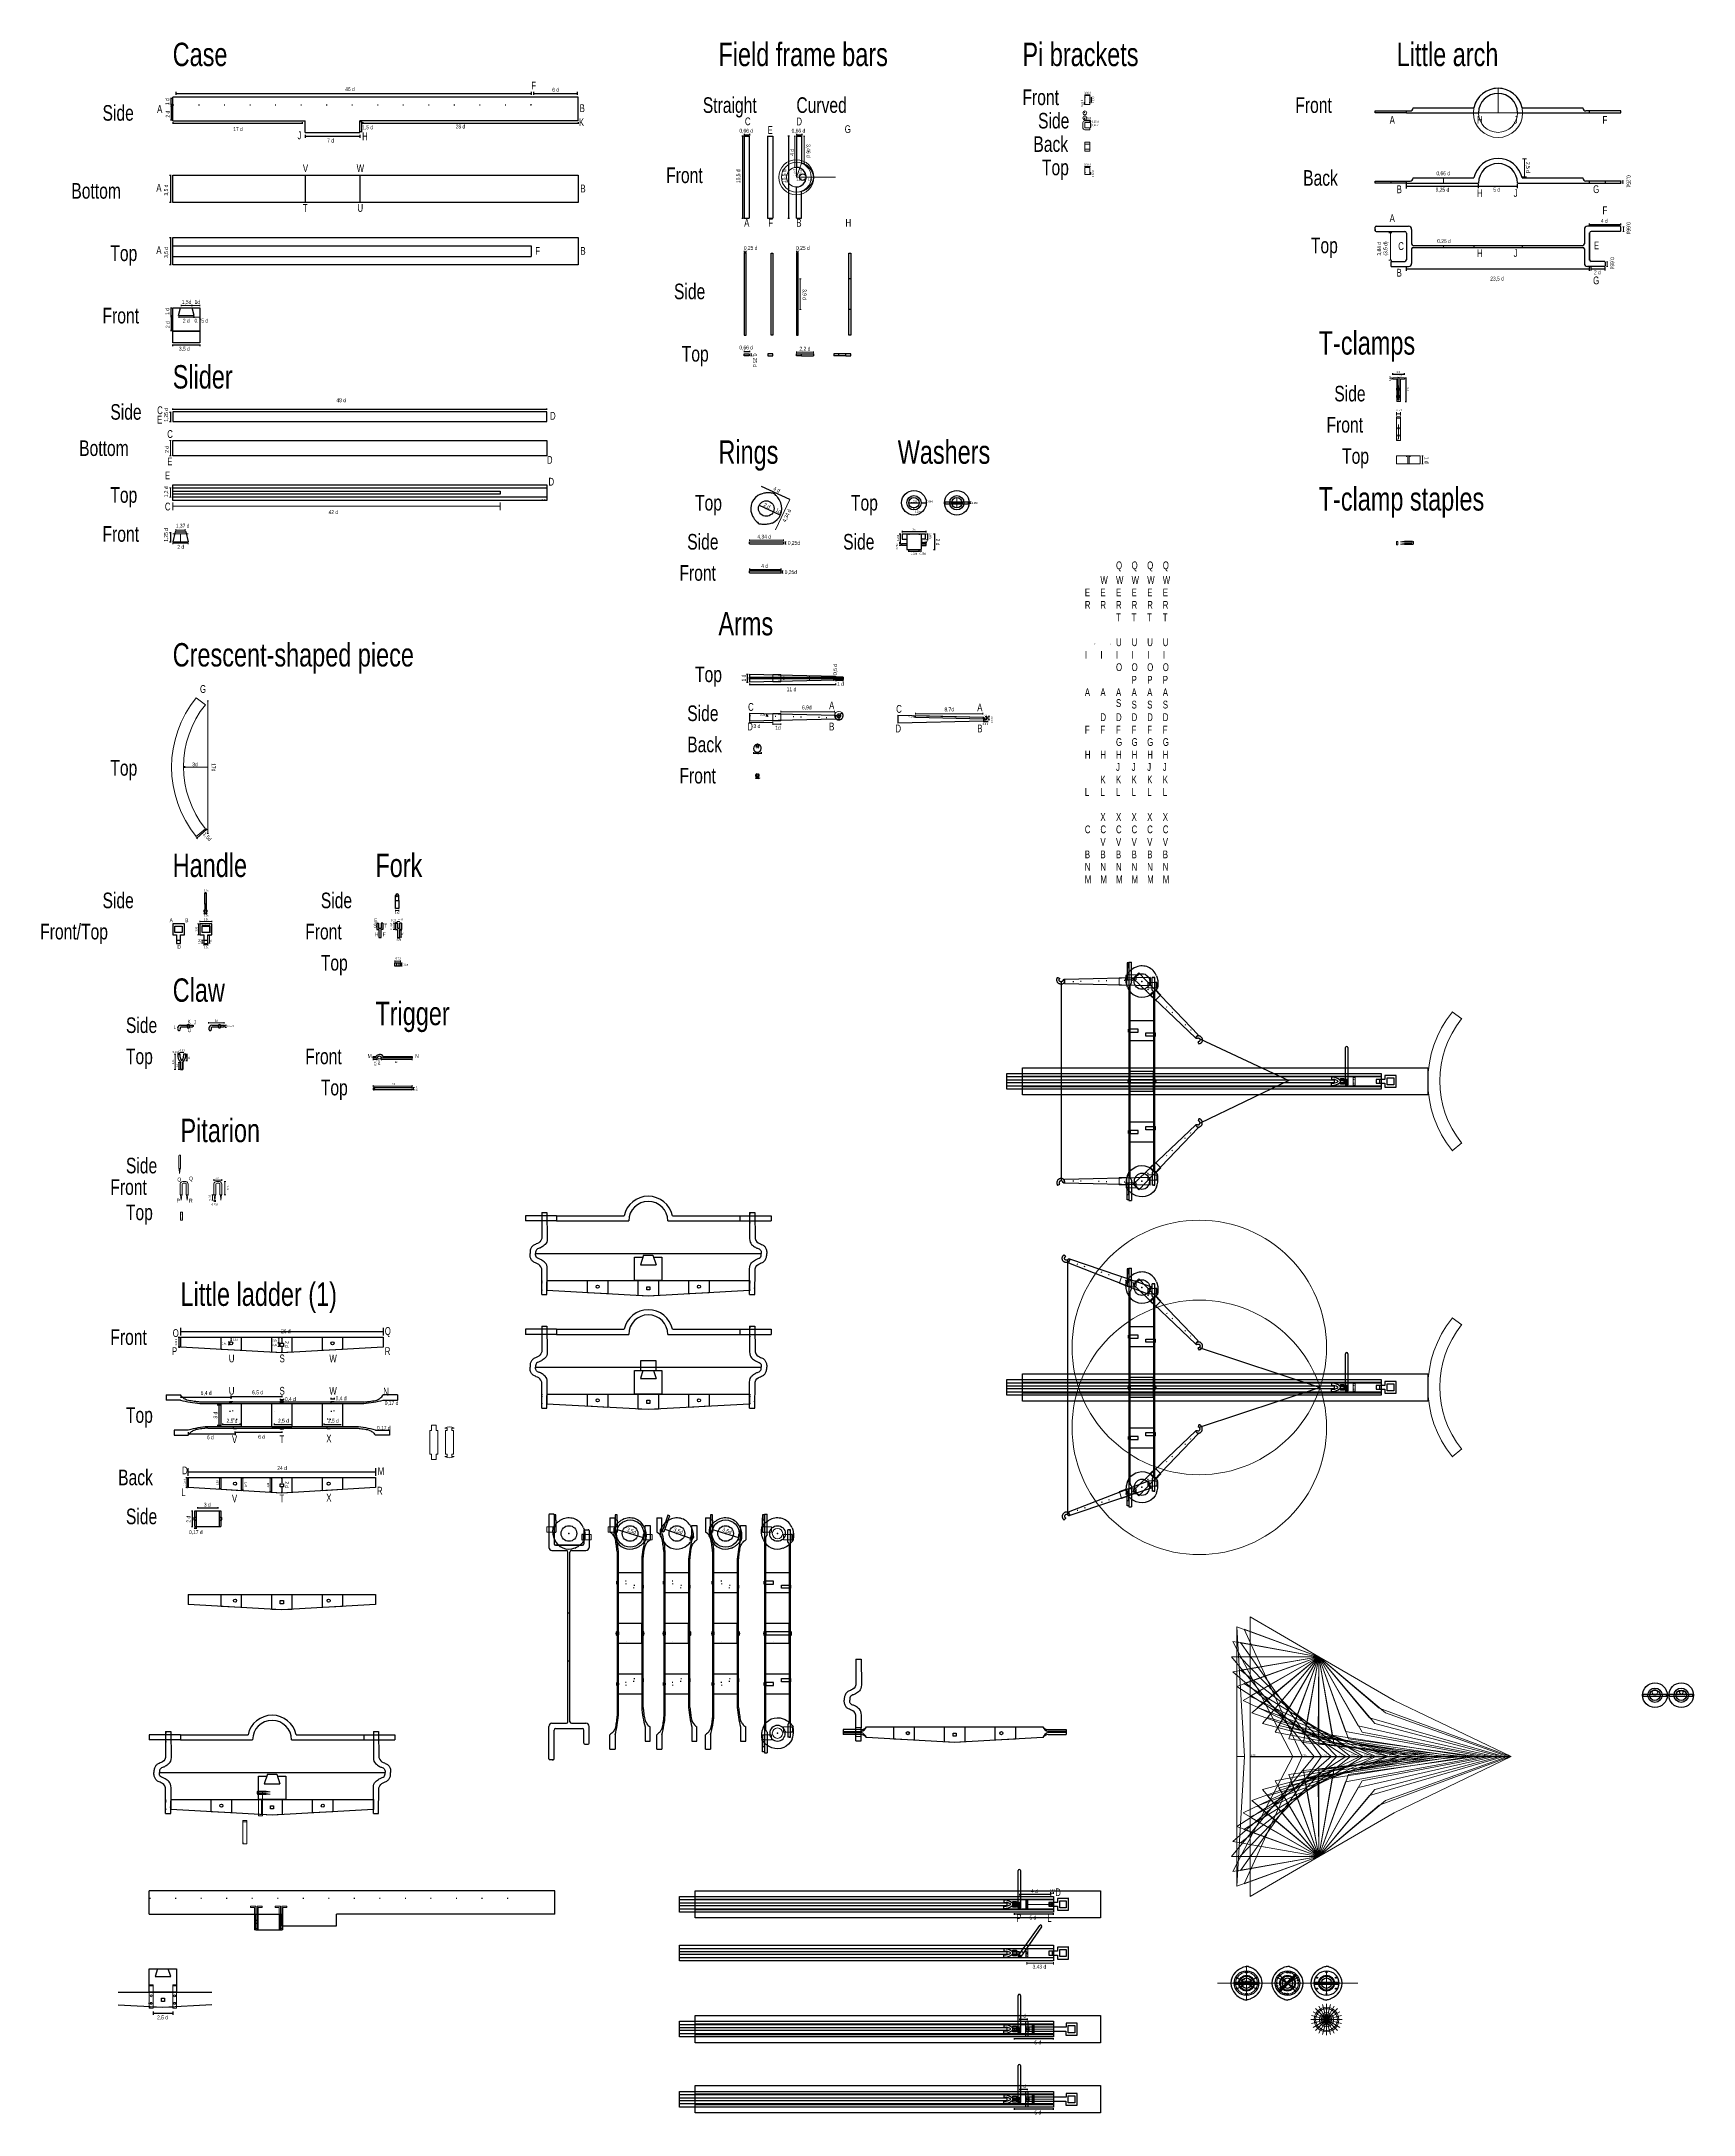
# Model space of a CAD drawing. Header units: centimetres. Extents: x -4 to 447, y -319 to -53.
# Drawn here: x -3.8 to 208.1, y -318.7 to -52.8 of the extents above; entities that cross this region are included whole.
import ezdxf

# ---------------------------------------------------------------- set-up
doc = ezdxf.new("R2010")
doc.units = ezdxf.units.CM
doc.linetypes.add('DOT', pattern=[6.35, 0, -6.35])
doc.linetypes.add('DOT2', pattern=[3.175, 0, -3.175])
doc.layers.get('0').update_dxf_attribs({"linetype": 'CONTINUOUS', "lineweight": 0})
for name, color, linetype, lineweight in [('Arm', 7, 'CONTINUOUS', 0), ('Cone hoop', 7, 'CONTINUOUS', 0), ('Crescent-shaped piece', 7, 'CONTINUOUS', 0), ('Helpers', 3, 'CONTINUOUS', 0), ('Helpers2', 1, 'CONTINUOUS', 0), ('Hole template', 7, 'CONTINUOUS', 20), ('Letters', 7, 'CONTINUOUS', 0), ('Little ladder', 7, 'CONTINUOUS', 0), ('Measurements (derivable)', 6, 'CONTINUOUS', 0), ('Measurements (roughly known)', 40, 'CONTINUOUS', 0), ('Measurements (subjective)', 1, 'CONTINUOUS', 0), ('Measurements (tested)', 4, 'CONTINUOUS', 0), ('Part names', 7, 'CONTINUOUS', 0), ('Pi-brackets', 7, 'CONTINUOUS', 0), ('Pitarion', 7, 'CONTINUOUS', 0), ('Rope', 7, 'CONTINUOUS', 0), ('T-clamp staples', 7, 'CONTINUOUS', 0), ('T-clamps', 7, 'CONTINUOUS', 0), ('Vis_inswinger_2_arm', 7, 'CONTINUOUS', 0), ('Vis_inswinger_2_bowstring', 32, 'CONTINUOUS', 0), ('Vis_inswinger_3_bowstring', 11, 'CONTINUOUS', 0), ('Vis_inswinger_arm', 7, 'CONTINUOUS', 0), ('Vis_inswinger_bowstring', 7, 'CONTINUOUS', 0)]:
    doc.layers.add(name, color=color, linetype=linetype, lineweight=lineweight)
for name, color, linetype in [('Bowstring', 7, 'CONTINUOUS'), ('Case', 7, 'CONTINUOUS'), ('Claw', 7, 'CONTINUOUS'), ('Cone', 7, 'CONTINUOUS'), ('Cone bar', 7, 'CONTINUOUS'), ('Field frame bars', 7, 'CONTINUOUS'), ('Field-frame rings', 7, 'CONTINUOUS'), ('Fork', 7, 'CONTINUOUS'), ('Handle', 7, 'CONTINUOUS'), ('Little arch', 7, 'CONTINUOUS'), ('Little ladder beams', 7, 'CONTINUOUS'), ('Little ladder cross-piece', 7, 'CONTINUOUS'), ('Little ladder rungs', 7, 'CONTINUOUS'), ('Measurements (known)', 3, 'CONTINUOUS'), ('Slider', 7, 'CONTINUOUS'), ('Trigger', 7, 'CONTINUOUS'), ('Washer', 7, 'CONTINUOUS')]:
    doc.layers.add(name, color=color, linetype=linetype)
doc.styles.get("Standard").update_dxf_attribs({"font": 'txt', "width": 0.75})

msp = doc.modelspace()

# ---------------------------------------------------------------- texts
at = {"layer": 'Field frame bars', "insert": (81, -60), "char_height": 2, "width": 100, "attachment_point": 1}
msp.add_mtext('Straight', dxfattribs=at)
at = {"layer": 'Letters', "linetype": 'CONTINUOUS', "lineweight": 0, "char_height": 1, "width": 100, "attachment_point": 7}
for s, insert in [('F', (59, -59)), ('A', (11, -62)), ('B', (65.2, -61.9)), ('K', (65.1, -63.7)), ('J', (29, -65.4)), ('H', (37.3, -65.5)), ('V', (29.7, -69.6)), ('W', (36.6, -69.6)), ('A', (10.9, -72.1)), ('B', (65.3, -72.2)), ('T', (29.7, -74.7)), ('U', (36.7, -74.7)), ('A', (10.9, -80.1)), ('F', (59.5, -80.2)), ('B', (65.3, -80.2)), ('C', (11, -100.65)), ('E', (11, -101.85)), ('D', (61.4, -101.35)), ('C', (12.3, -103.7)), ('E', (12.3, -107.2)), ('D', (61, -107)), ('E', (12, -109)), ('D', (61.2, -109.8)), ('C', (12, -113)), ('G', (16.5, -136.4))]:
    msp.add_mtext(s, dxfattribs=dict(at, insert=insert))
at = {"layer": 'Letters', "linetype": 'CONTINUOUS', "lineweight": 15, "attachment_point": 7}
for s, insert, char_height, width in [('C', (86.4, -63.6), 1, 100), ('E', (89.3, -64.7), 1, 100), ('D', (93, -63.6), 1, 100), ('G', (99.2, -64.6), 1, 100), ('A', (169.1, -63.4), 1, 100), ('H', (180.3, -63.4), 1, 100), ('J', (185, -63.4), 1, 100), ('F', (196.4, -63.4), 1, 100), ('B', (170, -72.3), 1, 100), ('G', (195.2, -72.3), 1, 100), ('H', (180.3, -72.8), 1, 100), ('J', (185, -72.8), 1, 100), ('F', (196.4, -75), 1, 100), ('A', (86.3, -76.6), 1, 100), ('F', (89.4, -76.6), 1, 100), ('B', (93, -76.6), 1, 100), ('H', (99.3, -76.6), 1, 100), ('A', (169.1, -76), 1, 100), ('C', (170.2, -79.6), 1, 100), ('H', (180.3, -80.5), 1, 100), ('J', (185, -80.5), 1, 100), ('E', (195.3, -79.5), 1, 100), ('B', (170, -83), 1, 100), ('G', (195.2, -84), 1, 100), ('Q', (134, -120.8), 1, 100), ('Q', (136, -120.8), 1, 100), ('Q', (138, -120.8), 1, 100), ('Q', (140, -120.8), 1, 100), ('W', (132, -122.4), 1, 100), ('W', (134, -122.4), 1, 100), ('W', (136, -122.4), 1, 100), ('W', (138, -122.4), 1, 100), ('W', (140, -122.4), 1, 100), ('E', (130, -124), 1, 100), ('R', (130, -125.6), 1, 100), ('E', (132, -124), 1, 100), ('R', (132, -125.6), 1, 100), ('E', (134, -124), 1, 100), ('R', (134, -125.6), 1, 100), ('E', (136, -124), 1, 100), ('R', (136, -125.6), 1, 100), ('E', (138, -124), 1, 100), ('R', (138, -125.6), 1, 100), ('E', (140, -124), 1, 100), ('R', (140, -125.6), 1, 100), ('T', (134, -127.2), 1, 100), ('T', (136, -127.2), 1, 100), ('T', (138, -127.2), 1, 100), ('T', (140, -127.2), 1, 100), ('U', (134, -130.4), 1, 100), ('U', (136, -130.4), 1, 100), ('U', (138, -130.4), 1, 100), ('U', (140, -130.4), 1, 100), ('I', (130, -132), 1, 100), ('I', (132, -132), 1, 100), ('O', (134, -133.6), 1, 100), ('I', (134, -132), 1, 100), ('O', (136, -133.6), 1, 100), ('I', (136, -132), 1, 100), ('O', (138, -133.6), 1, 100), ('I', (138, -132), 1, 100), ('O', (140, -133.6), 1, 100), ('I', (140, -132), 1, 100), ('P', (136, -135.2), 1, 100), ('P', (138, -135.2), 1, 100), ('P', (140, -135.2), 1, 100), ('C', (86.8, -138.7), 1, 100), ('A', (97.2, -138.5), 1, 100), ('C', (105.8, -138.95), 1, 100), ('A', (116.2, -138.75), 1, 100), ('A', (130, -136.8), 1, 100), ('A', (132, -136.8), 1, 100), ('A', (134, -136.8), 1, 100), ('S', (134, -138.2), 1, 100), ('A', (136, -136.8), 1, 100), ('S', (136, -138.4), 1, 100), ('A', (138, -136.8), 1, 100), ('S', (138, -138.4), 1, 100), ('A', (140, -136.8), 1, 100), ('S', (140, -138.4), 1, 100), ('D', (86.7, -141.2), 1, 100), ('B', (97.2, -141.2), 1, 100), ('D', (105.7, -141.45), 1, 100), ('B', (116.2, -141.45), 1, 100), ('F', (130, -141.6), 1, 100), ('D', (132, -140), 1, 100), ('F', (132, -141.6), 1, 100), ('D', (134, -140), 1, 100), ('F', (134, -141.6), 1, 100), ('D', (136, -140), 1, 100), ('F', (136, -141.6), 1, 100), ('D', (138, -140), 1, 100), ('F', (138, -141.6), 1, 100), ('D', (140, -140), 1, 100), ('F', (140, -141.6), 1, 100), ('G', (134, -143.2), 1, 100), ('G', (136, -143.2), 1, 100), ('G', (138, -143.2), 1, 100), ('G', (140, -143.2), 1, 100), ('H', (130, -144.8), 1, 100), ('H', (132, -144.8), 1, 100), ('J', (134, -146.4), 1, 100), ('H', (134, -144.8), 1, 100), ('J', (136, -146.4), 1, 100), ('H', (136, -144.8), 1, 100), ('J', (138, -146.4), 1, 100), ('H', (138, -144.8), 1, 100), ('J', (140, -146.4), 1, 100), ('H', (140, -144.8), 1, 100), ('L', (130, -149.6), 1, 100), ('K', (132, -148), 1, 100), ('L', (132, -149.6), 1, 100), ('K', (134, -148), 1, 100), ('L', (134, -149.6), 1, 100), ('K', (136, -148), 1, 100), ('L', (136, -149.6), 1, 100), ('K', (138, -148), 1, 100), ('L', (138, -149.6), 1, 100), ('K', (140, -148), 1, 100), ('L', (140, -149.6), 1, 100), ('C', (130, -154.4), 1, 100), ('X', (132, -152.8), 1, 100), ('C', (132, -154.4), 1, 100), ('X', (134, -152.8), 1, 100), ('C', (134, -154.4), 1, 100), ('X', (136, -152.8), 1, 100), ('C', (136, -154.4), 1, 100), ('X', (138, -152.8), 1, 100), ('C', (138, -154.4), 1, 100), ('X', (140, -152.8), 1, 100), ('C', (140, -154.4), 1, 100), ('B', (130, -157.6), 1, 100), ('V', (132, -156), 1, 100), ('B', (132, -157.6), 1, 100), ('V', (134, -156), 1, 100), ('B', (134, -157.6), 1, 100), ('V', (136, -156), 1, 100), ('B', (136, -157.6), 1, 100), ('V', (138, -156), 1, 100), ('B', (138, -157.6), 1, 100), ('V', (140, -156), 1, 100), ('B', (140, -157.6), 1, 100), ('N', (130, -159.2), 1, 100), ('N', (132, -159.2), 1, 100), ('N', (134, -159.2), 1, 100), ('N', (136, -159.2), 1, 100), ('N', (138, -159.2), 1, 100), ('N', (140, -159.2), 1, 100), ('M', (130, -160.8), 1, 100), ('M', (132, -160.8), 1, 100), ('M', (134, -160.8), 1, 100), ('M', (136, -160.8), 1, 100), ('M', (138, -160.8), 1, 100), ('M', (140, -160.8), 1, 100), ('A', (12.6, -165.8), 0.5, 50), ('B', (14.6, -165.8), 0.5, 50), ('S', (38.74, -166.49), 0.5, 50), ('E', (38.84, -165.79), 0.5, 50), ('H', (38.94, -167.59), 0.5, 50), ('F', (39.94, -167.59), 0.5, 50), ('T', (40.14, -166.49), 0.5, 50), ('D', (13.6, -169.2), 0.5, 50), ('L', (13.1, -179.5), 0.5, 50), ('K', (14.9, -178.8), 0.5, 50), ('U', (14.9, -179.9), 0.5, 50), ('J', (15.7, -178.9), 0.5, 50), ('M', (38, -183.2), 0.5, 50), ('N', (44.1, -183.2), 0.5, 50), ('O', (13.6, -199.06), 0.5, 50), ('Q', (15.1, -199.06), 0.5, 50), ('P', (13.5, -201.76), 0.5, 50), ('R', (15.1, -201.76), 0.5, 50), ('O', (13, -219), 1, 100), ('Q', (40.2, -219), 1, 100), ('P', (12.9, -221.3), 1, 100), ('R', (40.2, -221.3), 1, 100), ('U', (20.2, -222.25), 1, 100), ('S', (26.7, -222.25), 1, 100), ('W', (33.1, -222.25), 1, 100), ('U', (20.2, -226.4), 1, 100), ('S', (26.7, -226.4), 1, 100), ('W', (33.1, -226.4), 1, 100), ('N', (40, -226.5), 1, 100), ('V', (20.6, -232.6), 1, 100), ('T', (26.7, -232.6), 1, 100), ('X', (32.7, -232.5), 1, 100), ('D', (14.2, -236.6), 1, 100), ('M', (39.3, -236.7), 1, 100), ('L', (14.1, -239.4), 1, 100), ('V', (20.6, -240.2), 1, 100), ('T', (26.7, -240.2), 1, 100), ('X', (32.7, -240.1), 1, 100), ('R', (39.2, -239.2), 1, 100), ('D', (126.2, -290.7), 1, 100), ('P', (121.2, -294), 1, 100), ('L', (125.2, -294), 1, 100)]:
    msp.add_mtext(s, dxfattribs=dict(at, insert=insert, char_height=char_height, width=width))
at = {"layer": 'Letters', "color": 7, "linetype": 'CONTINUOUS', "lineweight": 0, "char_height": 0.25, "width": 100, "attachment_point": 7}
for s, insert in [('y', (131.22, -130.25)), ('z', (133.21, -130.25))]:
    msp.add_mtext(s, dxfattribs=dict(at, insert=insert))
at = {"layer": 'Measurements (derivable)', "width": 100, "attachment_point": 1}
for s, insert, char_height, rotation in [('0,25 d', (129.5, -61.2), 0.25, 90), ('0,25 d', (131.16, -69.37), 0.25, 270), ('0,25 d', (87.93, -92.86), 0.5, 270), ('0.25d', (105.8, -118), 0.25, 90)]:
    msp.add_mtext(s, dxfattribs=dict(at, insert=insert, char_height=char_height, rotation=rotation))
for s, insert, char_height in [('0,25 d', (130.88, -63), 0.25), ('0,25 d', (86.26, -79.07), 0.5), ('0,25 d', (92.96, -79.07), 0.5), ('0,25 d', (175.2, -78.2), 0.5), ('0,17d', (169.97, -95.6), 0.2), ('42 d', (33, -112.95), 0.5), ('0.25d', (108.2, -113), 0.25), ('0,25d', (91.9, -116.9), 0.5), ('0.25d', (108.8, -118.4), 0.25), ('0,25d', (91.5, -120.65), 0.5)]:
    msp.add_mtext(s, dxfattribs=dict(at, insert=insert, char_height=char_height))
at = {"layer": 'Measurements (known)', "width": 100, "attachment_point": 1}
for s, insert, char_height, rotation in [('1 d', (12.05, -61), 0.5, 90), ('0,66 d', (131.2, -59.9), 0.25, 270), ('2 d', (12.11, -62.6), 0.5, 90), ('3,5 d', (11.9, -72.6), 0.5, 90), ('10,5 d', (85.3, -71), 0.5, 90), ('10,5 d', (91.2, -71), 0.5, 90), ('3,5 d', (11.9, -80.6), 0.5, 90), ('1 d', (12.05, -87.9), 0.5, 90), ('2 d', (12.11, -89.6), 0.5, 90), ('3 d', (171.57, -97.2), 0.25, 270), ('1,25 d', (11.9, -101.6), 0.5, 90), ('1 d', (174.1, -106.1), 0.5, 270), ('4 d', (90.19, -109.91), 0.5, 335), ('2 d', (88.94, -111.98), 0.5, 335), ('1d', (90.5, -112.67), 0.5, 335), ('1,25 d', (11.9, -117), 0.5, 90), ('1.25d', (105.9, -116.9), 0.25, 90), ('0,66d', (110.3, -115.9), 0.25, 270), ('2 d', (111.4, -116.6), 0.5, 270), ('1 d', (85.98, -134.92), 0.5, 90), ('0,5 d', (97.72, -134.08), 0.5, 90), ('0,5d', (98.2, -139.2), 0.125, 30), ('1d', (15.2, -183), 0.25, 270), ('1,25 d', (13.3, -220.1), 0.25, 90), ('2 d', (27.9, -219.5), 0.5, 270), ('3 d', (18.22, -229.45), 0.5, 90), ('1,25 d', (14.4, -238.1), 0.25, 90), ('2 d', (27.9, -237.5), 0.5, 270), ('2 d', (14.77, -242.79), 0.5, 90), ('3,5d', (71.36, -243.4), 0.5, 340), ('3,5d', (77.36, -243.4), 0.5, 340), ('3,5d', (83.61, -243.4), 0.5, 340)]:
    msp.add_mtext(s, dxfattribs=dict(at, insert=insert, char_height=char_height, rotation=rotation))
for s, insert, char_height in [('46 d', (35.13, -58.7), 0.5), ('6 d', (61.68, -58.78), 0.5), ('0,66 d', (129.9, -59.3), 0.25), ('17 d', (20.77, -63.83), 0.5), ('1,5 d', (37.3, -63.6), 0.5), ('28 d', (49.3, -63.5), 0.5), ('0,66 d', (129.9, -62.52), 0.25), ('0,66 d', (130.9, -63.45), 0.25), ('7 d', (32.8, -65.3), 0.5), ('0,66 d', (85.69, -64.04), 0.5), ('0,66 d', (92.39, -64.04), 0.5), ('0,66 d', (129.9, -68.48), 0.25), ('9,25 d', (175, -71.6), 0.5), ('5 d', (182.4, -71.6), 0.5), ('4 d', (196.2, -75.6), 0.5), ('2 d', (195.3, -82.2), 0.5), ('23,5 d', (182, -83), 0.5), ('3,5 d', (13.8, -92), 0.5), ('0,66 d', (85.69, -91.84), 0.5), ('1 d', (169.97, -95.1), 0.25), ('48 d', (34, -98.6), 0.5), ('1.33d', (107.7, -111.7), 0.25), ('0.66d', (109.7, -111.7), 0.25), ('3 d', (107.9, -115.3), 0.25), ('0.66d', (109.1, -116.8), 0.25), ('1.33d', (107.7, -118.4), 0.25), ('4 d', (88.5, -119.85), 0.5), ('1 d', (98.22, -134.97), 0.5), ('11 d', (91.77, -135.67), 0.5), ('0,5 d', (116.9, -140.25), 0.25), ('1 d', (87.9, -144.2), 0.125), ('0,5d', (87.85, -147.34), 0.125), ('26 d', (26.9, -218), 0.5), ('6,4 d', (16.59, -225.91), 0.5), ('6,5 d', (23.19, -225.84), 0.5), ('0,4 d', (27.4, -226.7), 0.5), ('0,4 d', (33.9, -226.6), 0.5), ('0,17 d', (40.2, -227.2), 0.5), ('2,5 d', (19.91, -229.48), 0.5), ('2,5 d', (26.51, -229.48), 0.5), ('2,5 d', (32.91, -229.48), 0.5), ('0,17 d', (39.2, -230.4), 0.5), ('6 d', (17.4, -231.6), 0.5), ('6 d', (23.96, -231.54), 0.5), ('24 d', (26.42, -235.54), 0.5), ('3 d', (17, -240.25), 0.5), ('0,17 d', (15.09, -243.76), 0.5), ('6.660', (151.3, -272.5), 0.2), ('2.509', (157.9, -272.5), 0.2), ('1.957', (160.4, -272.5), 0.2), ('1.737', (162.4, -272.5), 0.2), ('1.645', (164.1, -272.5), 0.2), ('1.620', (165.8, -272.5), 0.2), ('1.633', (167.3, -272.5), 0.2), ('1.669', (168.8, -272.5), 0.2), ('1.716', (170.4, -272.5), 0.2), ('1.762', (171.9, -272.5), 0.2), ('1.792', (174, -272.5), 0.2), ('1.792', (175.7, -272.5), 0.2), ('1.747', (177.5, -272.5), 0.2), ('1.640', (179.4, -272.5), 0.2), ('1.460', (181, -272.5), 0.2), ('1.198', (182.4, -272.5), 0.2), ('0.850', (183.7, -272.5), 0.2), ('4 d', (123.1, -289.8), 0.5), ('5 d', (122.9, -293.2), 0.5), ('2,5 d', (11, -306), 0.5), ('1 d', (121.6, -305.8), 0.5), ('5 d', (123.54, -309.2), 0.5), ('1 d', (121.6, -314.8), 0.5), ('5 d', (123.54, -318.2), 0.5)]:
    msp.add_mtext(s, dxfattribs=dict(at, insert=insert, char_height=char_height))
at = {"layer": 'Measurements (roughly known)', "char_height": 0.5, "width": 100, "attachment_point": 1, "rotation": 90}
for s, insert in [('(3,5 d)', (168.3, -80.3)), ('2 d', (12, -105.6))]:
    msp.add_mtext(s, dxfattribs=dict(at, insert=insert))
at = {"layer": 'Measurements (roughly known)', "char_height": 0.5, "width": 100, "attachment_point": 1}
for s, insert in [('2 d', (14.3, -88.4)), ('0.75 d', (15.8, -88.4)), ('2 d', (13.6, -117.4))]:
    msp.add_mtext(s, dxfattribs=dict(at, insert=insert))
at = {"layer": 'Measurements (subjective)', "width": 100, "attachment_point": 1}
for s, insert, char_height, rotation in [('3,46 d', (94.8, -66), 0.5, 270), ('4 d', (92.2, -67.5), 0.5, 90), ('2,5 d', (187.1, -68.3), 0.5, 270), ('1.25 d', (92.6, -70.1), 0.25, 90), ('1.91 d', (93.2, -70.1), 0.25, 70), ('0,25d', (200, -70), 0.5, 270), ('0,66d', (200, -76), 0.5, 270), ('3,84 d', (167.5, -80.3), 0.5, 90), ('0,66d', (197.9, -80.5), 0.5, 270), ('3,9 d', (94.3, -84.6), 0.5, 270), ('0,15d', (169.07, -96.4), 0.2, 90), ('1,2 d', (11.9, -111.3), 0.5, 90), ('4,34 d', (91.17, -114.34), 0.5, 65), ('0,1d', (117.1, -139.35), 0.125, 45), ('0,45 d', (118.2, -139.35), 0.25, 270), ('0,3d', (88.4, -143), 0.125, 270), ('17d', (18.5, -145.4), 0.5, 270), ('1,5d', (17.2, -154.2), 0.5, 313), ('1,5d', (15.9, -167), 0.25, 90), ('1d', (17.93, -166.63), 0.1, 270), ('0,75d', (40.9, -166.72), 0.25, 90), ('1d', (42.6, -167.12), 0.25, 270), ('0,5d', (16.3, -168.6), 0.25, 90), ('1d', (18, -167.9), 0.25, 270), ('2,3d', (12.9, -184), 0.25, 90), ('1d', (13.5, -184.4), 0.25, 90), ('0,5d', (39.1, -183.6), 0.25, 270), ('0,5d', (39.6, -183.5), 0.25, 270), ('0,3d', (44.4, -186.8), 0.25, 270), ('0,7d', (17.6, -201.46), 0.25, 90), ('1,7d', (20.2, -199.56), 0.25, 270), ('1,5d', (18.6, -238), 0.25, 90), ('1,7d', (22.5, -237.6), 0.25, 270), ('1,9d', (25.1, -238.3), 0.25, 90)]:
    msp.add_mtext(s, dxfattribs=dict(at, insert=insert, char_height=char_height, rotation=rotation))
for s, insert, char_height in [('0,66 d', (175.1, -69.5), 0.5), ('1,5d', (14.17, -86), 0.5), ('1d', (15.8, -86), 0.5), ('2,2 d', (93.4, -92), 0.5), ('0,5d', (170, -100), 0.25), ('0.25d', (115.5, -111.9), 0.25), ('1,37 d', (13.4, -114.7), 0.5), ('4,34 d', (88, -116.1), 0.5), ('6,9d', (93.72, -138), 0.5), ('8,7d', (112, -138.25), 0.5), ('3 d', (87.5, -140.4), 0.5), ('0,3d', (88.4, -139.1), 0.25), ('1d', (90.3, -140.6), 0.5), ('0,2d', (107.4, -139.25), 0.25), ('0,14d', (87.8, -142.8), 0.125), ('0,3d', (87.85, -143.4), 0.125), ('3d', (15.5, -145.3), 0.5), ('0,2d', (17, -161.6), 0.25), ('0,5d', (17, -164.8), 0.25), ('0,5d', (41.5, -164.5), 0.25), ('1,5d', (17, -165.3), 0.25), ('1d', (17.16, -166.06), 0.1), ('0,2d', (41, -165.42), 0.25), ('0,3d', (41.9, -165.32), 0.25), ('0,5d', (17, -168.9), 0.25), ('0,3d', (41.7, -167.92), 0.25), ('0,7d', (41.6, -170.3), 0.25), ('0,5d', (42.6, -171.1), 0.25), ('2d', (18.4, -178.3), 0.25), ('0,25d', (20, -179), 0.25), ('0,25d', (13, -182.3), 0.25), ('0,5d', (13.9, -182.1), 0.25), ('4d', (41.5, -183.6), 0.25), ('5d', (41.2, -186.4), 0.25), ('1 d', (18.5, -198.46), 0.25), ('0,25d', (18, -201.86), 0.25), ('0,4d', (19.3, -219.7), 0.25), ('0,6d', (20.7, -219.2), 0.25), ('0,8d', (25.8, -219.3), 0.25), ('0,4d', (25.8, -219.9), 0.25), ('0,4d', (125.5, -289.8), 0.25), ('3.43 d', (123.3, -299.5), 0.5), ('60%%d', (150.37, -301.35), 0.2), ('90%%d', (150.95, -301.4), 0.2), ('1.4d', (151.5, -301.6), 0.2)]:
    msp.add_mtext(s, dxfattribs=dict(at, insert=insert, char_height=char_height))
at = {"layer": 'Measurements (tested)', "char_height": 0.3, "width": 100, "attachment_point": 1}
for s, insert in [('1,25 d', (93, -70.4)), ('1 d', (94.5, -70.4))]:
    msp.add_mtext(s, dxfattribs=dict(at, insert=insert))
at = {"layer": 'Part names', "width": 100, "attachment_point": 1}
for s, insert, char_height in [('Case', (13, -53), 3), ('Field frame bars', (83, -53), 3), ('Pi brackets', (122, -53), 3), ('Little arch', (170, -53), 3), ('Side', (4, -61), 2), ('Curved', (93, -60), 2), ('Front', (122, -59), 2), ('Front', (157, -60), 2), ('Side', (124, -62), 2), ('Back', (123.4, -65), 2), ('Front', (76.3, -69), 2), ('Top', (124.5, -68), 2), ('Bottom', (0, -71), 2), ('Back', (158, -69.34), 2), ('Top', (5, -79), 2), ('Top', (159, -78), 2), ('Side', (77.3, -83.9), 2), ('Front', (4, -87), 2), ('T-clamps', (160, -90), 3), ('Top', (78.3, -91.9), 2), ('Slider', (13, -94.35), 3), ('Side', (162, -97), 2), ('Side', (5, -99.35), 2), ('Front', (161, -101), 2), ('Bottom', (1, -104), 2), ('Rings', (83, -104), 3), ('Washers', (106, -104), 3), ('Top', (163, -105), 2), ('Top', (5, -110), 2), ('Top', (80, -111), 2), ('Top', (100, -111), 2), ('T-clamp staples', (160, -110), 3), ('Front', (4, -115), 2), ('Side', (79, -116), 2), ('Side', (99, -116), 2), ('Front', (78, -120), 2), ('Arms', (83, -126), 3), ('Crescent-shaped piece', (13, -130), 3), ('Top', (80, -133), 2), ('Side', (79, -138), 2), ('Back', (79, -142), 2), ('Top', (5, -145), 2), ('Front', (78, -146), 2), ('Handle', (13, -157), 3), ('Fork', (39, -157), 3), ('Side', (4, -162), 2), ('Side', (32, -162), 2), ('Front/Top', (-4, -166), 2), ('Front', (30, -166), 2), ('Top', (32, -170), 2), ('Claw', (13, -173), 3), ('Side', (7, -178), 2), ('Trigger', (39, -176), 3), ('Top', (7, -182), 2), ('Front', (30, -182), 2), ('Top', (32, -186), 2), ('Pitarion', (14, -191), 3), ('Side', (7, -196), 2), ('Front', (5, -198.76), 2), ('Top', (7, -202), 2), ('Little ladder (1)', (14, -212), 3), ('Front', (5, -218), 2), ('Top', (7, -228), 2), ('Back', (6, -236), 2), ('Side', (7, -241), 2)]:
    msp.add_mtext(s, dxfattribs=dict(at, insert=insert, char_height=char_height))

# ---------------------------------------------------------------- blocks, each defined once
blk = doc.blocks.new('Case - side')
at = {"layer": 'Case'}
for p, q in [((52, 0), (0, 0)), ((0, -3), (0, 0)), ((52, -3), (52, 0)), ((0, -3), (17, -3)), ((17, -4.5), (17, -3)), ((17, -4.5), (24, -4.5)), ((52, -3), (24, -3)), ((24, -4.5), (24, -3))]:
    blk.add_line(p, q, dxfattribs=at)
at = {"layer": 'Case', "linetype": 'DOT2'}
for q in [(46, 0), (0, -1)]:
    blk.add_line((46, -1), q, dxfattribs=at)
blk = doc.blocks.new('Case - bottom')
at = {"layer": 'Case'}
for p, q in [((0, -3.5), (0, 0)), ((0, 0), (17, 0)), ((17, 0), (17, -3.5)), ((17, 0), (24, 0)), ((24, 0), (24, -3.5)), ((24, 0), (52, 0)), ((52, 0), (52, -3.5)), ((17, -3.5), (0, -3.5)), ((24, -3.5), (17, -3.5)), ((52, -3.5), (24, -3.5))]:
    blk.add_line(p, q, dxfattribs=at)
blk = doc.blocks.new('Case - top')
at = {"layer": 'Case'}
for p, q in [((0, 0), (17, 0)), ((0, -3.5), (0, 0)), ((17, 0), (24, 0)), ((24, 0), (52, 0)), ((52, 0), (52, -3.5)), ((0, -1.07), (46, -1.07)), ((0, -2.43), (46, -2.43)), ((46, -1.07), (46, -2.43)), ((46, -1.07), (46, -2.43)), ((17, -3.5), (0, -3.5)), ((24, -3.5), (17, -3.5)), ((52, -3.5), (24, -3.5))]:
    blk.add_line(p, q, dxfattribs=at)
blk = doc.blocks.new('Slider - side')
at = {"layer": 'Slider'}
for p, q in [((0, 0), (0, -1.25)), ((48, 0), (0, 0)), ((48, -1.25), (48, 0)), ((0, -1.25), (48, -1.25))]:
    blk.add_line(p, q, dxfattribs=at)
blk = doc.blocks.new('Crescent - top')
at = {"layer": 'Crescent-shaped piece'}
for p, q in [((0, 0), (1.2, -0.9)), ((0, -17.8), (1.2, -16.8))]:
    blk.add_line(p, q, dxfattribs=at)
for centre, radius in [((11.04, -8.9), 14.18), ((11.06, -8.85), 12.67)]:
    blk.add_arc(centre, radius, 141.1199, 218.8801, dxfattribs=at)
blk = doc.blocks.new('Little ladder')
at = {"layer": 'Little ladder beams'}
for p, q in [((0, 0), (26, 0)), ((0, 0), (0, -1.3)), ((26, 0), (26, -1.3)), ((13, -2), (0, -1.3)), ((12.8, -0.8), (13.2, -0.8)), ((12.8, -1.2), (12.8, -0.8)), ((13.2, -1.2), (12.8, -1.2)), ((26, -1.3), (13, -2)), ((13.2, -0.8), (13.2, -1.2))]:
    blk.add_line(p, q, dxfattribs=at)
for centre in [(6.5, -0.8), (19.5, -0.8)]:
    blk.add_circle(centre, 0.2, dxfattribs=at)
at = {"layer": 'Little ladder cross-piece'}
for p, q in [((11.7, 0), (14.3, 0)), ((11.7, -1.93), (11.7, 0)), ((14.3, 0), (14.3, -1.93)), ((13, -2), (11.7, -1.93)), ((14.3, -1.93), (13, -2))]:
    blk.add_line(p, q, dxfattribs=at)
at = {"layer": 'Little ladder rungs'}
for p, q in [((5.2, 0), (7.8, 0)), ((5.2, -1.58), (5.2, 0)), ((7.8, 0), (7.8, -1.72)), ((18.2, 0), (20.8, 0)), ((18.2, -1.72), (18.2, 0)), ((20.8, 0), (20.8, -1.58)), ((7.8, -1.72), (5.2, -1.58)), ((20.8, -1.58), (18.2, -1.72))]:
    blk.add_line(p, q, dxfattribs=at)
blk = doc.blocks.new('Washer - top')
at = {"layer": 'Washer'}
for p, q in [((0, -0.25), (0, 0)), ((0, 0), (3, 0)), ((3, -0.25), (3, 0)), ((0, -0.25), (3, -0.25))]:
    blk.add_line(p, q, dxfattribs=at)
for radius in [1.58, 0.917, 0.667]:
    blk.add_circle((1.5, -0.13), radius, dxfattribs=at)
blk = doc.blocks.new('Washer - side')
at = {"layer": 'Washer'}
for p, q in [((0, 0), (3, 0)), ((0, 0), (0, -0.666)), ((0.583334, 0), (2.416666, 0)), ((0.583334, 0), (0.583334, -2)), ((2.416666, 0), (2.416666, -2)), ((3, -0.666), (3, 0)), ((-0.082666, -1.25), (-0.082666, -1.5)), ((0.586851, -1.25), (-0.082666, -1.25)), ((0.583334, -1.5), (-0.082666, -1.5)), ((0, -0.666), (0.583334, -0.666)), ((0.583334, -2), (2.416666, -2)), ((3, -0.666), (2.416666, -0.666)), ((2.416666, -1.25), (3.082666, -1.25)), ((2.416666, -1.5), (3.082666, -1.5)), ((3.082666, -1.5), (3.082666, -1.25))]:
    blk.add_line(p, q, dxfattribs=at)
at = {"layer": 'Washer', "linetype": 'DOT2'}
for p, q in [((0.83334, 0), (0.83334, -2)), ((2.16666, 0), (2.16666, -2)), ((0.583334, -0.666), (2.416666, -0.666))]:
    blk.add_line(p, q, dxfattribs=at)
blk = doc.blocks.new('Field-frame bar - straight - front')
at = {"layer": 'Field frame bars'}
for p, q in [((0, 0), (0, -10.5)), ((0, 0), (0.66, 0)), ((0.66, 0), (0.66, -10.5)), ((0, -10.5), (0.66, -10.5))]:
    blk.add_line(p, q, dxfattribs=at)
blk = doc.blocks.new('Field-frame bar - curved - side')
at = {"layer": 'Field frame bars'}
for p, q in [((0, 0), (0.25, 0)), ((0, -10.5), (0, 0)), ((0.25, 0), (0.25, -10.5)), ((0.25, -3.3), (0, -3.3)), ((0.25, -7.2), (0, -7.2)), ((0.25, -10.5), (0, -10.5))]:
    blk.add_line(p, q, dxfattribs=at)
blk = doc.blocks.new('Field-frame bar - straight - side')
at = {"layer": 'Field frame bars'}
for p, q in [((0, 0), (0.25, 0)), ((0, -10.5), (0, 0)), ((0.25, 0), (0.25, -10.5)), ((0.25, -10.5), (0, -10.5))]:
    blk.add_line(p, q, dxfattribs=at)
blk = doc.blocks.new('Field-frame bar - curved - top')
at = {"layer": 'Field frame bars'}
for p, q in [((1.54, 0), (0, 0)), ((0, 0), (0, -0.25)), ((0.66, -0.25), (0.66, 0)), ((2.2, 0), (1.54, 0)), ((1.54, -0.25), (1.54, 0)), ((2.2, -0.25), (2.2, 0)), ((1.54, -0.25), (0, -0.25)), ((1.54, -0.25), (2.2, -0.25))]:
    blk.add_line(p, q, dxfattribs=at)
blk = doc.blocks.new('Field-frame bar - straight - top')
at = {"layer": 'Field frame bars'}
for p, q in [((0.66, 0), (0, 0)), ((0, 0), (0, -0.25)), ((0.66, -0.25), (0.66, 0)), ((0, -0.25), (0.66, -0.25))]:
    blk.add_line(p, q, dxfattribs=at)
blk = doc.blocks.new('Pi-bracket - front')
at = {"layer": 'Pi-brackets'}
for p, q in [((0, -0.25), (0, 0)), ((0, 0), (0.66, 0)), ((0.66, 0), (0.66, -0.25)), ((0, -0.91), (0, -0.25)), ((0, -0.91), (0, -1.16)), ((0, -1.16), (0.66, -1.16)), ((0.66, -0.25), (0.66, -0.91)), ((0.66, -1.16), (0.66, -0.91))]:
    blk.add_line(p, q, dxfattribs=at)
at = {"layer": 'Pi-brackets', "linetype": 'DOT'}
for p, q in [((0, -0.25), (0.66, -0.25)), ((0.66, -0.91), (0, -0.91))]:
    blk.add_line(p, q, dxfattribs=at)
blk = doc.blocks.new('Pi-bracket - side')
at = {"layer": 'Pi-brackets'}
for p, q in [((0.65, 0), (0, 0)), ((0.65, -0.25), (0.65, 0)), ((-0.26, -0.25), (-0.26, -0.95)), ((-0.01, -0.91), (-0.01, -0.25)), ((-0.01, -0.25), (0.65, -0.25)), ((-0.01, -0.91), (0.65, -0.91)), ((0.65, -1.16), (-0.01, -1.16)), ((0.65, -0.91), (0.65, -1.16))]:
    blk.add_line(p, q, dxfattribs=at)
for centre, radius, start, end in [((-0.01, -0.25), 0.25, 88.43, 179.9848), ((0, -0.9), 0.26, 192.108, 269.5547)]:
    blk.add_arc(centre, radius, start, end, dxfattribs=at)
blk = doc.blocks.new('Pi-bracket - back')
at = {"layer": 'Pi-brackets'}
for p, q in [((0, -0.25), (0, 0)), ((0, 0), (0.66, 0)), ((0.66, 0), (0.66, -0.25)), ((0, -0.91), (0, -0.25)), ((0, -0.25), (0.66, -0.25)), ((0, -0.91), (0, -1.16)), ((0.66, -0.91), (0, -0.91)), ((0, -1.16), (0.66, -1.16)), ((0.66, -0.25), (0.66, -0.91)), ((0.66, -1.16), (0.66, -0.91))]:
    blk.add_line(p, q, dxfattribs=at)
blk = doc.blocks.new('Pi-bracket - top')
at = {"layer": 'Pi-brackets'}
for p, q in [((0, -0.91), (0, 0)), ((0, 0), (0.66, 0)), ((0.66, 0), (0.66, -0.91)), ((0, -0.91), (0.66, -0.91))]:
    blk.add_line(p, q, dxfattribs=at)
at = {"layer": 'Pi-brackets', "linetype": 'DOT'}
blk.add_line((0, -0.66), (0.66, -0.66), dxfattribs=at)
blk = doc.blocks.new('Arm - top')
at = {"layer": 'Cone'}
for p, q in [((0, 0), (11, -0.25)), ((0, 0), (0, -1)), ((0, -0.65), (0, -0.35)), ((11, -0.43), (0, -0.43)), ((11, -0.57), (0, -0.57)), ((11, -0.75), (0, -1)), ((11, -0.25), (11, -0.43)), ((11, -0.43), (11, -0.57)), ((11, -0.75), (11, -0.57))]:
    blk.add_line(p, q, dxfattribs=at)
at = {"layer": 'Cone bar', "linetype": 'DOT2'}
for p, q in [((11, -0.35), (2.31, -0.35)), ((2.31, -0.35), (2.31, -0.65)), ((11, -0.65), (2.31, -0.65))]:
    blk.add_line(p, q, dxfattribs=at)
at = {"layer": 'Cone bar'}
for p, q in [((12, -0.43), (2.31, -0.43)), ((2.31, -0.43), (2.31, -0.57)), ((12, -0.57), (2.31, -0.57)), ((12, -0.35), (11, -0.35)), ((12, -0.65), (11, -0.65)), ((12, -0.35), (12, -0.65))]:
    blk.add_line(p, q, dxfattribs=at)
at = {"layer": 'Cone hoop'}
for p, q in [((3, -0.98), (3, -0.02)), ((3, -0.02), (4, -0.04)), ((3, -0.98), (4, -0.96)), ((4, -0.96), (4, -0.04))]:
    blk.add_line(p, q, dxfattribs=at)
blk = doc.blocks.new('Arm - side')
at = {"layer": 'Cone'}
for p, q in [((0, 0), (0, -1)), ((0, 0), (11, -0.25)), ((11, -0.75), (0, -1)), ((11, -0.25), (11, -0.75))]:
    blk.add_line(p, q, dxfattribs=at)
at = {"layer": 'Cone', "linetype": 'DOT2'}
blk.add_line((0, -0.3), (10.96, -0.55), dxfattribs=at)
at = {"layer": 'Cone bar', "linetype": 'DOT'}
blk.add_line((2.3, -0.35), (2.31, -0.05), dxfattribs=at)
at = {"layer": 'Cone bar', "linetype": 'DOT2'}
for p, q in [((2.31, -0.05), (2.3, -0.35)), ((2.3, -0.35), (11, -0.55))]:
    blk.add_line(p, q, dxfattribs=at)
at = {"layer": 'Cone bar'}
for p, q in [((11, -0.45), (11, -0.25)), ((11.27, -0.47), (11.28, -0.46)), ((11.61, -0.49), (11.6, -0.48)), ((11.7, -0.27), (11.68, -0.27))]:
    blk.add_line(p, q, dxfattribs=at)
for points in [[(10.96, -0.55), (11, -0.55), (11.03, -0.58), (11.05, -0.62), (11.07, -0.66), (11.09, -0.72), (11.16, -0.77), (11.24, -0.81), (11.32, -0.83), (11.41, -0.85), (11.54, -0.84), (11.62, -0.82), (11.73, -0.77), (11.81, -0.71), (11.89, -0.63), (11.96, -0.51), (11.98, -0.44), (12, -0.33), (12, -0.23), (11.98, -0.15), (11.95, -0.06), (11.91, -0.01), (11.89, 0.04), (11.62, -0.12)], [(11, -0.25), (11.09, -0.26), (11.12, -0.27), (11.17, -0.3), (11.19, -0.33), (11.21, -0.36), (11.23, -0.42), (11.25, -0.45), (11.29, -0.49), (11.33, -0.52), (11.38, -0.54), (11.43, -0.55), (11.47, -0.55), (11.51, -0.54), (11.55, -0.53), (11.61, -0.49), (11.63, -0.47), (11.66, -0.43), (11.68, -0.4), (11.69, -0.37), (11.7, -0.32), (11.7, -0.27), (11.68, -0.21), (11.66, -0.16), (11.62, -0.12)]]:
    blk.add_open_spline(points, degree=3, dxfattribs=at)
at = {"layer": 'Cone hoop'}
for p, q in [((3, -0.02), (4, -0.04)), ((3, -0.07), (3, -0.02)), ((3, -0.07), (3, -0.95)), ((3, -0.95), (3, -1)), ((3, -1), (4, -0.98)), ((4, -0.09), (4, -0.04)), ((4, -0.09), (4, -0.93)), ((4, -0.93), (4, -0.98))]:
    blk.add_line(p, q, dxfattribs=at)
blk = doc.blocks.new('Arm - back')
at = {"layer": 'Cone'}
for p, q in [((-0.08, -0.29), (0, 0)), ((0.22, -0.29), (0.14, 0)), ((-0.08, -0.29), (0.22, -0.29))]:
    blk.add_line(p, q, dxfattribs=at)
blk.add_arc((0.07, -0.49), 0.5, 98.2059, 81.7941, dxfattribs=at)
blk = doc.blocks.new('Arm - front')
at = {"layer": 'Cone'}
for p, q in [((-0.08, -0.29), (0, 0)), ((-0.08, -0.29), (0.22, -0.29)), ((0.22, -0.29), (0.14, 0))]:
    blk.add_line(p, q, dxfattribs=at)
blk.add_arc((0.07, -0.24), 0.25, 106.611, 73.4223, dxfattribs=at)
blk = doc.blocks.new('Little ladder - top')
at = {"layer": 'Little ladder beams'}
for p, q in [((-1.83, 0.91), (0, 0.91)), ((-1.83, 0.91), (-1.83, 0.25)), ((0, 0.25), (-1.83, 0.25)), ((23.5, 0), (2.5, 0)), ((6.3, 0.05), (6.7, 0.05)), ((6.3, 0), (6.3, 0.05)), ((6.7, 0.05), (6.7, 0)), ((19.3, 0.05), (19.3, 0)), ((19.7, 0.05), (19.7, 0)), ((27.83, 0.91), (26, 0.91)), ((26, 0.25), (27.83, 0.25)), ((27.83, 0.91), (27.83, 0.25)), ((2.5, -0.17), (23.5, -0.17)), ((5.2, -0.17), (7.8, -0.17)), ((6.6, -0.17), (6.4, -0.17)), ((11.7, -0.17), (14.3, -0.17)), ((12, -1.17), (12, -1.17)), ((13.2, -0.17), (12.8, -0.17)), ((18.2, -0.17), (20.8, -0.17)), ((1, -3.59), (-0.83, -3.59)), ((-0.83, -3.59), (-0.83, -4.25)), ((-0.83, -4.25), (1, -4.25)), ((22.5, -3.17), (3.5, -3.17)), ((3.5, -3.34), (22.5, -3.34)), ((7.8, -3.17), (5.2, -3.17)), ((6.8, -3.39), (6.8, -3.34)), ((7.2, -3.34), (7.2, -3.39)), ((12.8, -3.17), (13.2, -3.17)), ((20.8, -3.17), (18.2, -3.17)), ((18.8, -3.34), (18.8, -3.39)), ((19.2, -3.34), (19.2, -3.39)), ((25, -3.59), (26.83, -3.59)), ((26.83, -4.25), (25, -4.25)), ((26.83, -3.59), (26.83, -4.25))]:
    blk.add_line(p, q, dxfattribs=at)
for centre, start, end in [((3.68, 14.52), 255.5292, 265.3975), ((22.32, 14.52), 274.6025, 284.4708), ((4.68, -17.86), 94.6025, 104.4708), ((21.32, -17.86), 75.5292, 85.3975)]:
    blk.add_arc(centre, 14.74, start, end, dxfattribs=at)
for points in [[(2.5, 0), (2.27, 0.02), (1.94, 0.06), (1.57, 0.11), (1.17, 0.17), (0.85, 0.23), (0.35, 0.47), (0.14, 0.72), (0, 0.91)], [(23.5, 0), (23.73, 0.02), (24.06, 0.06), (24.43, 0.11), (24.83, 0.17), (25.15, 0.23), (25.65, 0.47), (25.86, 0.72), (26, 0.91)], [(3.5, -3.34), (3.27, -3.36), (2.94, -3.4), (2.57, -3.45), (2.17, -3.51), (1.85, -3.57), (1.35, -3.81), (1.14, -4.06), (1, -4.25)], [(22.5, -3.34), (22.73, -3.36), (23.06, -3.4), (23.43, -3.45), (23.83, -3.51), (24.15, -3.57), (24.65, -3.81), (24.86, -4.06), (25, -4.25)]]:
    blk.add_open_spline(points, degree=3, dxfattribs=at)
at = {"layer": 'Little ladder cross-piece', "linetype": 'DOT2'}
for p, q in [((12.8, 0), (12.8, -3.34)), ((13.2, -3.34), (13.2, 0))]:
    blk.add_line(p, q, dxfattribs=at)
at = {"layer": 'Little ladder cross-piece'}
for p, q in [((11.7, -0.17), (14.3, -0.17)), ((11.7, -3.17), (11.7, -0.17)), ((14.3, -0.17), (14.3, -3.17)), ((11.7, -3.17), (14.3, -3.17)), ((14.3, -3.17), (11.7, -3.17))]:
    blk.add_line(p, q, dxfattribs=at)
for centre, start, end in [((13, -0.25), 39.9662, 140.0338), ((13, -3.09), 219.9662, 320.0338)]:
    blk.add_arc(centre, 0.391, start, end, dxfattribs=at)
at = {"layer": 'Little ladder rungs', "linetype": 'DOT2'}
for p, q in [((6.3, 0), (6.3, -1.17)), ((6.7, -1.17), (6.7, 0)), ((19.3, 0), (19.3, -1.17)), ((19.7, -1.17), (19.7, 0)), ((6.3, -1.17), (6.7, -1.17)), ((6.8, -2.17), (7.2, -2.17)), ((6.8, -3.34), (6.8, -2.17)), ((7.2, -2.17), (7.2, -3.34)), ((18.8, -2.17), (19.2, -2.17)), ((18.8, -3.34), (18.8, -2.17)), ((19.2, -2.17), (19.2, -3.34)), ((19.3, -1.17), (19.7, -1.17))]:
    blk.add_line(p, q, dxfattribs=at)
at = {"layer": 'Little ladder rungs'}
for p, q in [((19.3, 0.05), (19.7, 0.05)), ((5.2, -0.17), (7.8, -0.17)), ((5.2, -3.17), (5.2, -0.17)), ((5.2, -3.17), (5.2, -0.17)), ((7.8, -0.17), (7.8, -3.17)), ((7.8, -0.17), (7.8, -3.17)), ((18.2, -0.17), (20.8, -0.17)), ((18.2, -3.17), (18.2, -0.17)), ((18.2, -3.17), (18.2, -0.17)), ((20.8, -0.17), (20.8, -3.17)), ((20.8, -0.17), (20.8, -3.17)), ((7.8, -3.17), (5.2, -3.17)), ((6.8, -3.39), (7.2, -3.39)), ((20.8, -3.17), (18.2, -3.17)), ((18.8, -3.39), (19.2, -3.39))]:
    blk.add_line(p, q, dxfattribs=at)
blk = doc.blocks.new('Little ladder - back')
at = {"layer": 'Little ladder beams'}
for p, q in [((0, 0), (24, 0)), ((0, 0), (0, -1.3)), ((24, 0), (24, -1.3)), ((12, -2), (0, -1.3)), ((11.8, -0.8), (12.2, -0.8)), ((11.8, -1.2), (11.8, -0.8)), ((12.2, -1.2), (11.8, -1.2)), ((24, -1.3), (12, -2)), ((12.2, -0.8), (12.2, -1.2))]:
    blk.add_line(p, q, dxfattribs=at)
for centre in [(6, -0.8), (18, -0.8)]:
    blk.add_circle(centre, 0.2, dxfattribs=at)
at = {"layer": 'Little ladder cross-piece'}
for p, q in [((10.7, -1.92), (10.7, 0)), ((10.7, 0), (13.3, 0)), ((13.3, 0), (13.3, -1.92)), ((12, -2), (10.7, -1.92)), ((13.3, -1.92), (12, -2))]:
    blk.add_line(p, q, dxfattribs=at)
at = {"layer": 'Little ladder rungs'}
for p, q in [((4.2, 0), (6.8, 0)), ((4.2, -1.55), (4.2, 0)), ((6.8, 0), (6.8, -1.7)), ((17.2, 0), (19.8, 0)), ((17.2, -1.7), (17.2, 0)), ((19.8, 0), (19.8, -1.55)), ((6.8, -1.7), (4.2, -1.55)), ((19.8, -1.55), (17.2, -1.7))]:
    blk.add_line(p, q, dxfattribs=at)
blk = doc.blocks.new('Little ladder - side')
at = {"layer": 'Case'}
for p, q in [((0.33, -0.7), (0.2, -0.9)), ((0.2, -0.9), (0.2, -1.1)), ((0.2, -1.1), (0.33, -1.3)), ((3.8, -0.9), (3.67, -0.7)), ((3.67, -1.3), (3.8, -1.1)), ((3.8, -1.1), (3.8, -0.9))]:
    blk.add_line(p, q, dxfattribs=at)
at = {"layer": 'Little ladder beams'}
for p, q in [((0.33, -2), (0.33, 0)), ((0.33, 0), (0.5, 0)), ((0.5, 0), (0.5, -2)), ((3.5, -2), (3.5, 0)), ((3.5, 0), (3.67, 0)), ((3.67, 0), (3.67, -2)), ((0.33, -0.8), (0.5, -0.8)), ((0.5, -1.2), (0.33, -1.2)), ((0.33, -2), (0.5, -2)), ((3.5, -0.8), (3.67, -0.8)), ((3.5, -1.2), (3.67, -1.2)), ((3.5, -2), (3.67, -2))]:
    blk.add_line(p, q, dxfattribs=at)
at = {"layer": 'Little ladder cross-piece'}
for p, q in [((0.5, 0), (3.5, 0)), ((0.5, 0), (0.5, -2)), ((3.5, -2), (3.5, 0)), ((0.5, -2), (3.5, -2))]:
    blk.add_line(p, q, dxfattribs=at)
at = {"layer": 'Little ladder cross-piece', "linetype": 'DOT2'}
for p, q in [((0.5, -0.8), (3.5, -0.8)), ((3.5, -1.2), (0.5, -1.2))]:
    blk.add_line(p, q, dxfattribs=at)
blk = doc.blocks.new('Ring - top')
at = {"layer": 'Field-frame rings'}
blk.add_circle((0.74, -1.86), 1, dxfattribs=at)
for start, end in [(111.6216, 201.6216), (291.6216, 21.6216)]:
    blk.add_arc((0.74, -1.86), 2, start, end, dxfattribs=at)
for points in [[(0, 0), (0.39, 0.14), (0.79, 0.2), (1.12, 0.19), (1.38, 0.18), (1.58, 0.14), (1.6, 0.14)], [(2.6, -1.12), (2.44, -0.74), (2.2, -0.41), (1.97, -0.17), (1.78, 0.01), (1.62, 0.12), (1.6, 0.14)], [(-1.12, -2.6), (-0.96, -2.98), (-0.72, -3.31), (-0.49, -3.54), (-0.3, -3.72), (-0.15, -3.84), (-0.13, -3.86)], [(1.47, -3.72), (1.09, -3.86), (0.68, -3.91), (0.35, -3.91), (0.09, -3.89), (-0.1, -3.86), (-0.13, -3.86)]]:
    blk.add_open_spline(points, degree=3, dxfattribs=at)
blk.add_point((0.74, -1.86), dxfattribs=at)
blk = doc.blocks.new('Little arch - front')
at = {"layer": 'Little arch'}
for p, q in [((0, -0.25), (0, 0)), ((0, 0), (4.47, 0)), ((4, -0.25), (4, 0)), ((4.87, 0.41), (12.66, 0.41)), ((4.87, 0.41), (4.87, 0.4)), ((4.87, 0.41), (4.87, 0.4)), ((18.84, 0.41), (26.63, 0.4)), ((31.5, 0), (27.03, 0)), ((27.5, -0.25), (27.5, 0)), ((4, -0.25), (0, -0.25)), ((4, -0.25), (13.25, -0.25)), ((18.25, -0.25), (27.5, -0.25)), ((27.5, -0.25), (31.5, -0.25)), ((31.5, -0.25), (31.5, 0))]:
    blk.add_line(p, q, dxfattribs=at)
for centre, radius, start, end in [((15.75, -0.25), 3.16, 12.0556, 167.9444), ((4.47, 0.4), 0.4, 270, 0), ((15.75, -0.25), 2.5, 0, 180), ((27.03, 0.4), 0.4, 180, 270)]:
    blk.add_arc(centre, radius, start, end, dxfattribs=at)
blk = doc.blocks.new('Little arch - back')
at = {"layer": 'Little arch'}
for p, q in [((0, -0.25), (0, 0)), ((0, 0), (4.47, 0)), ((2, 0), (2, -0.25)), ((4, -0.25), (4, 0)), ((4.87, 0.41), (12.66, 0.41)), ((4.87, 0.41), (4.87, 0.4)), ((4.87, 0.41), (4.87, 0.4)), ((18.84, 0.41), (26.63, 0.4)), ((31.5, 0), (27.03, 0)), ((27.5, -0.25), (27.5, 0)), ((29.5, 0), (29.5, -0.25)), ((31.5, -0.25), (31.5, 0)), ((4, -0.25), (0, -0.25)), ((4, -0.25), (13.25, -0.25)), ((18.25, -0.25), (27.5, -0.25)), ((27.5, -0.25), (31.5, -0.25))]:
    blk.add_line(p, q, dxfattribs=at)
for centre, radius, start, end in [((15.75, -0.25), 3.16, 12.0556, 167.9444), ((4.47, 0.4), 0.4, 270, 0), ((15.75, -0.25), 2.5, 0, 180), ((27.03, 0.4), 0.4, 180, 270)]:
    blk.add_arc(centre, radius, start, end, dxfattribs=at)
blk = doc.blocks.new('Little arch - top')
at = {"layer": 'Little arch'}
for p, q in [((0, 0), (4.17, 0)), ((31.3, 0), (27.13, 0)), ((-0.1, -0.57), (-0.1, -0.1)), ((-0.1, -0.42), (-0.1, -0.57)), ((0, -0.67), (3.7, -0.67)), ((3.9, -0.87), (3.9, -4.31)), ((4.57, -0.4), (4.57, -2.26)), ((4.77, -2.46), (26.53, -2.46)), ((12.56, -2.46), (12.56, -2.71)), ((18.74, -2.46), (18.74, -2.71)), ((26.73, -0.4), (26.73, -2.26)), ((27.4, -4.34), (27.4, -0.84)), ((27.4, -0.87), (27.4, -4.31)), ((27.4, -2.46), (27.4, -2.71)), ((31.3, -0.67), (27.6, -0.67)), ((31.4, -0.57), (31.4, -0.1)), ((1.9, -4.61), (1.9, -4.76)), ((1.9, -4.61), (1.9, -5.07)), ((2, -4.51), (3.7, -4.51)), ((2, -5.17), (4.17, -5.17)), ((4.57, -2.91), (4.57, -4.77)), ((4.77, -2.71), (26.53, -2.71)), ((26.73, -2.91), (26.73, -4.77)), ((29.3, -5.17), (27.13, -5.17)), ((29.3, -4.51), (27.6, -4.51)), ((29.4, -4.61), (29.4, -4.76)), ((29.4, -4.61), (29.4, -5.07))]:
    blk.add_line(p, q, dxfattribs=at)
for centre, radius, start, end in [((0, -0.1), 0.1, 90, 180), ((31.3, -0.1), 0.1, 0, 90), ((0, -0.57), 0.1, 180, 270), ((3.7, -0.87), 0.2, 0, 90), ((4.17, -0.4), 0.4, 0, 90), ((4.77, -2.26), 0.2, 180, 270), ((26.53, -2.26), 0.2, 270, 0), ((27.13, -0.4), 0.4, 90, 180), ((27.6, -0.87), 0.2, 90, 180), ((31.3, -0.57), 0.1, 270, 0), ((2, -4.61), 0.1, 90, 180), ((2, -5.07), 0.1, 180, 270), ((3.7, -4.31), 0.2, 270, 0), ((4.17, -4.77), 0.4, 270, 0), ((4.77, -2.91), 0.2, 90, 180), ((26.53, -2.91), 0.2, 0, 90), ((27.13, -4.77), 0.4, 180, 270), ((27.6, -4.31), 0.2, 180, 270), ((29.3, -4.61), 0.1, 0, 90), ((29.3, -5.07), 0.1, 270, 0)]:
    blk.add_arc(centre, radius, start, end, dxfattribs=at)
blk = doc.blocks.new('T-clamp - side')
at = {"layer": 'T-clamps'}
for p, q in [((0, 0), (0, -0.075)), ((0, -0.075), (0, 0)), ((0, 0), (0.665, 0)), ((0, 0), (0, -0.15)), ((0.665, 0), (0.515, 0)), ((0.665, -2.85), (0.665, 0)), ((0.835, 0), (1.5, 0)), ((0.835, 0), (0.985, 0)), ((0.835, 0), (0.835, -2.85)), ((1.5, 0), (1.5, -0.075)), ((1.5, 0), (1.5, -0.15)), ((0, -0.15), (0.515, -0.15)), ((0.515, -0.15), (0.515, -2.925)), ((1.5, -0.15), (0.985, -0.15)), ((0.985, -2.925), (0.985, -0.15)), ((0.515, -3), (0.515, -2.85)), ((0.515, -2.925), (0.515, -3)), ((0.515, -3), (0.985, -3)), ((0.665, -2.85), (0.835, -2.85)), ((0.985, -3), (0.985, -2.85)), ((0.985, -2.925), (0.985, -3))]:
    blk.add_line(p, q, dxfattribs=at)
at = {"layer": 'T-clamps', "linetype": 'DOT2'}
for p, q in [((0.515, -1.3), (0.665, -1.3)), ((0.515, -1.55), (0.665, -1.55)), ((0.515, -2.25), (0.665, -2.25)), ((0.515, -2.5), (0.665, -2.5)), ((0.835, -1.3), (0.985, -1.3)), ((0.835, -1.55), (0.985, -1.55)), ((0.835, -2.25), (0.985, -2.25)), ((0.835, -2.5), (0.985, -2.5))]:
    blk.add_line(p, q, dxfattribs=at)
blk = doc.blocks.new('T-clamp - front')
at = {"layer": 'T-clamps'}
for p, q in [((0, 0), (0.5, 0)), ((0, -3), (0, 0)), ((0.5, 0), (0.5, -3)), ((0, -0.15), (0.5, -0.15)), ((0.5, -3), (0, -3))]:
    blk.add_line(p, q, dxfattribs=at)
at = {"layer": 'T-clamps', "linetype": 'DOT2'}
blk.add_line((0, -2.85), (0.5, -2.85), dxfattribs=at)
at = {"layer": 'T-clamps'}
for centre in [(0.25, -1.425), (0.25, -2.375)]:
    blk.add_circle(centre, 0.125, dxfattribs=at)
blk = doc.blocks.new('T-clamp - top')
at = {"layer": 'Letters'}
for p, q in [((1.415, 0), (1.265, 0)), ((1.585, 0), (1.735, 0)), ((1.415, -1), (1.265, -1)), ((1.585, -1), (1.735, -1))]:
    blk.add_line(p, q, dxfattribs=at)
at = {"layer": 'T-clamps'}
for p, q in [((0, 0), (3, 0)), ((0, -1), (0, 0)), ((1.415, 0), (1.415, -1)), ((1.585, 0), (1.585, -1)), ((3, 0), (3, -1)), ((3, -1), (0, -1))]:
    blk.add_line(p, q, dxfattribs=at)
at = {"layer": 'T-clamps', "linetype": 'DOT2'}
for p, q in [((1.265, 0), (1.265, -1)), ((1.735, 0), (1.735, -1))]:
    blk.add_line(p, q, dxfattribs=at)
blk = doc.blocks.new('T-clamp stable - side')
at = {"layer": 'T-clamp staples'}
for p, q in [((0, -0.1), (0, 0)), ((0.05, 0.05), (0.1, 0.05)), ((0.15, -0.1), (0.15, 0)), ((0, -0.1), (0, -0.25)), ((0, -0.25), (0, -0.35)), ((0.1, -0.4), (0.05, -0.4)), ((0.15, -0.1), (0.15, -0.25)), ((0.15, -0.25), (0.15, -0.35))]:
    blk.add_line(p, q, dxfattribs=at)
for centre, start, end in [((0.05, 0), 90, 180), ((0.1, 0), 0, 90), ((0.05, -0.35), 180, 270), ((0.1, -0.35), 270, 0)]:
    blk.add_arc(centre, 0.05, start, end, dxfattribs=at)
blk = doc.blocks.new('T-clamp staple - front')
at = {"layer": 'T-clamp staples'}
for p, q in [((1, 0.075), (0.5, 0)), ((0.5, 0), (1, -0.075)), ((2.05, 0.075), (1, 0.075)), ((1, -0.225), (0.5, -0.3)), ((0.5, -0.3), (1, -0.375)), ((1.95, -0.075), (1, -0.075)), ((1.95, -0.225), (1, -0.225)), ((2.05, -0.375), (1, -0.375)), ((2, -0.125), (2, -0.175)), ((2.15, -0.025), (2.15, -0.275))]:
    blk.add_line(p, q, dxfattribs=at)
for centre, radius, start, end in [((2.05, -0.025), 0.1, 0, 90), ((1.95, -0.125), 0.05, 0, 90), ((1.95, -0.175), 0.05, 270, 0), ((2.05, -0.275), 0.1, 270, 0)]:
    blk.add_arc(centre, radius, start, end, dxfattribs=at)
blk = doc.blocks.new('Slider - top')
at = {"layer": 'Slider'}
for p, q in [((0, 0), (48, 0)), ((0, -2), (0, 0)), ((48, 0), (48, -2)), ((0, -1.6), (0, -0.4)), ((0, -0.4), (48, -0.4)), ((0, -0.8), (42, -0.8)), ((42, -1.2), (0, -1.2)), ((48, -1.6), (0, -1.6)), ((48, -2), (0, -2)), ((42, -0.8), (42, -1.2)), ((48, -0.4), (48, -1.6)), ((48, -0.9), (48, -1.1))]:
    blk.add_line(p, q, dxfattribs=at)
at = {"layer": 'Slider', "linetype": 'DOT2'}
for p, q in [((47.45, -2), (47.45, 0)), ((47.75, -2), (47.75, 0))]:
    blk.add_line(p, q, dxfattribs=at)
blk = doc.blocks.new('Little ladder 2 - top')
at = {"layer": 'Little ladder beams'}
for p, q in [((0, 0), (0, -0.35)), ((30.6, 0), (0, 0)), ((8.6, 0.04), (9, 0.04)), ((8.6, -0.01), (8.6, 0.04)), ((9, 0.04), (9, -0.01)), ((21.6, 0.04), (21.6, -0.01)), ((22, 0.04), (22, -0.01)), ((30.6, 0), (30.6, -0.35)), ((2.62, -0.35), (0, -0.35)), ((2.98, -0.18), (27.62, -0.18)), ((7.5, -0.18), (10.1, -0.18)), ((8.9, -0.18), (8.7, -0.18)), ((14, -0.18), (16.6, -0.18)), ((14.3, -1.18), (14.3, -1.18)), ((15.5, -0.18), (15.1, -0.18)), ((20.5, -0.18), (23.1, -0.18)), ((27.98, -0.35), (30.6, -0.35)), ((2, -3.35), (2, -3)), ((3.6, -3), (2, -3)), ((2, -3.18), (2, -3.35)), ((2, -3.35), (28.6, -3.35)), ((26.64, -3.18), (3.96, -3.18)), ((10.1, -3.18), (7.5, -3.18)), ((9.1, -3.4), (9.1, -3.35)), ((9.5, -3.35), (9.5, -3.4)), ((15.1, -3.18), (15.5, -3.18)), ((23.1, -3.18), (20.5, -3.18)), ((21.1, -3.35), (21.1, -3.4)), ((21.5, -3.35), (21.5, -3.4)), ((27, -3), (28.6, -3)), ((28.6, -3.35), (28.6, -3)), ((28.6, -3.18), (28.6, -3.35))]:
    blk.add_line(p, q, dxfattribs=at)
for points in [[(2.62, -0.35), (2.75, -0.24), (2.98, -0.18), (2.98, -0.18)], [(27.98, -0.35), (27.85, -0.24), (27.62, -0.18), (27.62, -0.18)], [(3.6, -3), (3.73, -3.11), (3.96, -3.17), (3.96, -3.17)], [(27, -3), (26.87, -3.11), (26.64, -3.17), (26.64, -3.17)]]:
    blk.add_open_spline(points, degree=3, dxfattribs=at)
at = {"layer": 'Little ladder cross-piece'}
for p, q in [((14, -0.18), (16.6, -0.18)), ((14, -3.18), (14, -0.18)), ((15, -0.01), (15.1, -0.01)), ((15.1, -0.01), (15.1, -3.35)), ((15.5, -3.35), (15.5, -0.01)), ((15.5, -0.01), (15.6, -0.01)), ((16.6, -0.18), (16.6, -3.18)), ((14, -3.18), (16.6, -3.18)), ((16.6, -3.18), (14, -3.18)), ((15, -3.35), (15.1, -3.35)), ((15.5, -3.35), (15.6, -3.35))]:
    blk.add_line(p, q, dxfattribs=at)
for centre, start, end in [((15.3, -0.26), 39.9662, 140.0338), ((15.3, -3.1), 219.9662, 320.0338)]:
    blk.add_arc(centre, 0.391, start, end, dxfattribs=at)
at = {"layer": 'Little ladder rungs'}
for p, q in [((21.6, 0.04), (22, 0.04)), ((7.5, -0.18), (10.1, -0.18)), ((7.5, -3.18), (7.5, -0.18)), ((7.5, -3.18), (7.5, -0.18)), ((8.6, -0.01), (8.6, -1.18)), ((8.6, -0.01), (9, -0.01)), ((8.6, -1.18), (9, -1.18)), ((9, -1.18), (9, -0.01)), ((9.1, -2.18), (9.5, -2.18)), ((9.1, -3.35), (9.1, -2.18)), ((9.5, -2.18), (9.5, -3.35)), ((10.1, -0.18), (10.1, -3.18)), ((10.1, -0.18), (10.1, -3.18)), ((20.5, -0.18), (23.1, -0.18)), ((20.5, -3.18), (20.5, -0.18)), ((20.5, -3.18), (20.5, -0.18)), ((21.1, -2.18), (21.5, -2.18)), ((21.1, -3.35), (21.1, -2.18)), ((21.5, -2.18), (21.5, -3.35)), ((21.6, -0.01), (21.6, -1.18)), ((21.6, -1.18), (22, -1.18)), ((22, -1.18), (22, -0.01)), ((23.1, -0.18), (23.1, -3.18)), ((23.1, -0.18), (23.1, -3.18)), ((10.1, -3.18), (7.5, -3.18)), ((9.1, -3.4), (9.5, -3.4)), ((23.1, -3.18), (20.5, -3.18)), ((21.1, -3.4), (21.5, -3.4))]:
    blk.add_line(p, q, dxfattribs=at)
blk = doc.blocks.new('Slider - bottom')
at = {"layer": 'Slider'}
for p, q in [((0, 0), (48, 0)), ((0, -2), (0, 0)), ((48, 0), (48, -2)), ((48, -2), (0, -2))]:
    blk.add_line(p, q, dxfattribs=at)
blk = doc.blocks.new('Little ladder 2 - front')
at = {"layer": 'Little ladder beams'}
for p, q in [((0, 0), (0, -0.66)), ((2.3, 0), (0, 0)), ((3, 0.32), (25.6, 0.32)), ((26.3, 0), (28.6, 0)), ((28.6, 0), (28.6, -0.66)), ((0, -0.28), (2.3, -0.28)), ((0, -0.38), (2.3, -0.38)), ((2.3, -0.66), (0, -0.66)), ((14.3, -1.68), (3, -1.02)), ((14.1, -0.48), (14.5, -0.48)), ((14.1, -0.88), (14.1, -0.48)), ((14.5, -0.88), (14.1, -0.88)), ((25.6, -1.02), (14.3, -1.68)), ((14.5, -0.48), (14.5, -0.88)), ((28.6, -0.28), (26.3, -0.28)), ((28.6, -0.38), (26.3, -0.38)), ((26.3, -0.66), (28.6, -0.66))]:
    blk.add_line(p, q, dxfattribs=at)
for centre in [(8.3, -0.48), (20.3, -0.48)]:
    blk.add_circle(centre, 0.2, dxfattribs=at)
for centre, radius, start, end in [((2.39, 0.73), 0.736, 263.0629, 326.0714), ((2.06, 0.7), 1.01, 283.5132, 337.6894), ((26.21, 0.73), 0.736, 213.9286, 276.9371), ((26.54, 0.7), 1.01, 202.3106, 256.4868), ((1.76, -1.68), 1.41, 27.7736, 67.2265), ((2.21, -1.7), 1.04, 40.5915, 84.8272), ((26.84, -1.68), 1.41, 112.7735, 152.2264), ((26.39, -1.7), 1.04, 95.1728, 139.4085)]:
    blk.add_arc(centre, radius, start, end, dxfattribs=at)
at = {"layer": 'Little ladder cross-piece'}
for p, q in [((13, -1.6), (13, 0.32)), ((13, 0.32), (15.6, 0.32)), ((15.6, 0.32), (15.6, -1.6)), ((14.3, -1.68), (13, -1.6)), ((15.6, -1.6), (14.3, -1.68))]:
    blk.add_line(p, q, dxfattribs=at)
at = {"layer": 'Little ladder rungs'}
for p, q in [((6.5, 0.32), (9.1, 0.32)), ((6.5, -1.23), (6.5, 0.32)), ((9.1, 0.32), (9.1, -1.38)), ((19.5, 0.32), (22.1, 0.32)), ((19.5, -1.38), (19.5, 0.32)), ((22.1, 0.32), (22.1, -1.23)), ((9.1, -1.38), (6.5, -1.23)), ((22.1, -1.23), (19.5, -1.38))]:
    blk.add_line(p, q, dxfattribs=at)
blk = doc.blocks.new('Field-frame bar - curved - front')
at = {"layer": 'Field frame bars'}
for p, q in [((0, 0), (0, -3.3)), ((0, 0), (0.66, 0)), ((0.66, 0), (0.7, -3.3)), ((0, -10.5), (0, -7.2)), ((0.66, -10.5), (0.7, -7.2)), ((0, -10.5), (0.66, -10.5))]:
    blk.add_line(p, q, dxfattribs=at)
for points in [[(0, -3.3), (-0.1, -3.7), (-0.6, -4), (-1.07, -4.15), (-1.3, -4.4), (-1.5, -4.8), (-1.5, -5.1), (-1.5, -5.25)], [(0, -7.2), (-0.1, -6.8), (-0.6, -6.5), (-1.07, -6.35), (-1.3, -6.1), (-1.5, -5.7), (-1.5, -5.4), (-1.5, -5.25)], [(0.7, -3.3), (0.7, -3.7), (0.5, -4.1), (-0.1, -4.5), (-0.4, -4.6), (-0.7, -4.7), (-0.8, -5), (-0.8, -5.25)], [(0.7, -7.2), (0.7, -6.8), (0.5, -6.4), (-0.1, -6), (-0.4, -5.9), (-0.7, -5.8), (-0.8, -5.5), (-0.8, -5.25)]]:
    blk.add_open_spline(points, degree=3, dxfattribs=at)

# ---------------------------------------------------------------- linework, layer by layer
for p, q in [((46, -234), (46, -231)), ((46, -231), (46.2, -231)), ((46.2, -230.3), (46.2, -231)), ((46.8, -230.3), (46.2, -230.3)), ((46.8, -231), (46.8, -230.3)), ((46.8, -231), (47, -231)), ((47, -231), (47, -234)), ((48.2, -230.7), (47.9, -230.7)), ((48, -234), (48, -231)), ((48, -231), (48.2, -231)), ((48.2, -230.7), (48.2, -231)), ((48.8, -231), (48.8, -230.7)), ((48.8, -230.7), (49.1, -230.7)), ((48.8, -231), (49, -231)), ((49, -231), (49, -234)), ((46, -234), (46.2, -234)), ((46.2, -234), (46.2, -234.7)), ((46.2, -234.7), (46.8, -234.7)), ((46.8, -234.7), (46.8, -234)), ((46.8, -234), (47, -234)), ((48.2, -234.3), (47.9, -234.3)), ((48, -234), (48.2, -234)), ((48.2, -234), (48, -234)), ((48.2, -234), (48.2, -234.3)), ((48.8, -234), (49, -234)), ((49, -234), (48.8, -234)), ((48.8, -234.3), (48.8, -234)), ((48.8, -234.3), (49.1, -234.3))]:
    msp.add_line(p, q)
for centre, start, end in [((48.5, -231.5), 53.1301, 126.8699), ((48.5, -233.5), 233.1301, 306.8699)]:
    msp.add_arc(centre, 1, start, end)
at = {"layer": 'Bowstring'}
for p, q in [((126.97, -173.45), (126.97, -198.96)), ((144.74, -180.75), (156.15, -186.11)), ((156.15, -186.11), (144.78, -191.55)), ((59.54, -208.29), (88.5, -208.29)), ((127.76, -209.13), (127.76, -241.77)), ((144.68, -220.33), (160.18, -225.45)), ((59.54, -222.85), (88.5, -222.85)), ((160.18, -225.45), (144.67, -230.59)), ((11.29, -274.85), (40.25, -274.85))]:
    msp.add_line(p, q, dxfattribs=at)
at = {"layer": 'Case'}
for p, q in [((13, -90), (13, -87)), ((13, -87), (16.5, -87)), ((13.75, -88), (14, -87)), ((15.75, -88), (15.5, -87)), ((16.5, -87), (16.5, -90)), ((16.5, -90), (13, -90)), ((13, -90), (16.5, -90)), ((13, -91.5), (13, -90)), ((13.75, -88), (15.75, -88)), ((16.5, -90), (16.5, -91.5)), ((16.5, -91.5), (13, -91.5)), ((72.25, -211.74), (72.25, -208.74)), ((72.25, -208.74), (73.3, -208.74)), ((74.68, -208.74), (75.75, -208.74)), ((75.75, -208.74), (75.75, -211.74)), ((75.75, -211.74), (72.25, -211.74)), ((72.25, -226.3), (72.25, -223.3)), ((72.25, -223.3), (73.3, -223.3)), ((74.68, -223.3), (75.75, -223.3)), ((75.75, -223.3), (75.75, -226.3)), ((75.75, -226.3), (72.25, -226.3)), ((24, -278.3), (24, -275.3)), ((24, -275.3), (25.05, -275.3)), ((26.43, -275.3), (27.5, -275.3)), ((27.5, -275.3), (27.5, -278.3)), ((27.5, -278.3), (24, -278.3)), ((10, -303), (10, -300)), ((10, -300), (13.5, -300)), ((11.07, -300), (10.75, -301)), ((12.75, -301), (12.43, -300)), ((13.5, -300), (13.5, -303)), ((13.5, -303), (10, -303)), ((10, -303), (13.5, -303)), ((10.75, -301), (12.75, -301))]:
    msp.add_line(p, q, dxfattribs=at)
at = {"layer": 'Case', "linetype": 'DOT2'}
for p, q in [((10, -304.5), (10, -303)), ((13.5, -303), (13.5, -304.5)), ((13.5, -304.5), (10, -304.5))]:
    msp.add_line(p, q, dxfattribs=at)
at = {"layer": 'Claw'}
for p, q in [((14, -179), (14.82, -179)), ((14.84, -179.26), (14.08, -179.26)), ((15.48, -179.26), (15.18, -179.26)), ((15.19, -179), (15.61, -179)), ((15.61, -179.19), (15.48, -179.26)), ((15.61, -179), (15.61, -179.19)), ((18, -179), (18.82, -179)), ((18.84, -179.26), (18.08, -179.26)), ((19.48, -179.26), (19.18, -179.26)), ((19.19, -179), (19.61, -179)), ((19.61, -179.19), (19.48, -179.26)), ((19.61, -179), (19.61, -179.19)), ((13.64, -182.7), (13.92, -182.7)), ((13.92, -182.7), (13.92, -182.99)), ((14.67, -182.7), (14.4, -182.7)), ((14.4, -182.7), (14.4, -182.99)), ((14.02, -183.78), (14.02, -184.67)), ((14.02, -184.67), (14.02, -183.79)), ((14.02, -184.67), (14.29, -184.67)), ((14.29, -184.67), (14.02, -184.67)), ((14.29, -183.78), (14.29, -184.67)), ((14.29, -184.67), (14.29, -183.79)), ((161.63, -185.68), (161.63, -185.95)), ((161.63, -185.95), (161.92, -185.95)), ((163.6, -186.06), (162.71, -186.06)), ((162.71, -186.06), (163.6, -186.06)), ((163.6, -186.33), (163.6, -186.06)), ((163.6, -186.06), (163.6, -186.33)), ((161.63, -186.71), (161.63, -186.44)), ((161.63, -186.44), (161.92, -186.44)), ((162.71, -186.33), (163.6, -186.33)), ((161.63, -224.93), (161.63, -225.2)), ((161.63, -225.2), (161.92, -225.2)), ((161.63, -225.96), (161.63, -225.69)), ((161.63, -225.69), (161.92, -225.69)), ((163.6, -225.31), (162.71, -225.31)), ((162.71, -225.31), (163.6, -225.31)), ((162.71, -225.58), (163.6, -225.58)), ((163.6, -225.58), (163.6, -225.31)), ((163.6, -225.31), (163.6, -225.58)), ((119.63, -291.23), (119.63, -291.5)), ((119.63, -291.5), (119.92, -291.5)), ((119.63, -292.26), (119.63, -291.99)), ((119.63, -291.99), (119.92, -291.99)), ((121.6, -291.61), (120.71, -291.61)), ((120.71, -291.61), (121.6, -291.61)), ((120.71, -291.88), (121.6, -291.88)), ((121.6, -291.88), (120.71, -291.88)), ((121.6, -291.88), (121.6, -291.61)), ((121.6, -291.61), (121.6, -291.88)), ((119.63, -297.48), (119.63, -297.75)), ((119.63, -297.75), (119.92, -297.75)), ((119.63, -298.51), (119.63, -298.24)), ((119.63, -298.24), (119.92, -298.24)), ((121.6, -297.86), (120.71, -297.86)), ((120.71, -297.86), (121.6, -297.86)), ((120.71, -298.13), (121.6, -298.13)), ((121.6, -298.13), (120.71, -298.13)), ((121.6, -298.13), (121.6, -297.86)), ((121.6, -297.86), (121.6, -298.13)), ((119.63, -307.23), (119.63, -307.5)), ((119.63, -307.5), (119.92, -307.5)), ((119.63, -308.26), (119.63, -307.99)), ((119.63, -307.99), (119.92, -307.99)), ((121.6, -307.61), (120.71, -307.61)), ((120.71, -307.61), (121.6, -307.61)), ((120.71, -307.88), (121.6, -307.88)), ((121.6, -307.88), (120.71, -307.88)), ((121.6, -307.88), (121.6, -307.61)), ((121.6, -307.61), (121.6, -307.88)), ((119.63, -316.23), (119.63, -316.5)), ((119.63, -316.5), (119.92, -316.5)), ((119.63, -317.26), (119.63, -316.99)), ((119.63, -316.99), (119.92, -316.99)), ((121.6, -316.61), (120.71, -316.61)), ((120.71, -316.61), (121.6, -316.61)), ((120.71, -316.88), (121.6, -316.88)), ((121.6, -316.88), (120.71, -316.88)), ((121.6, -316.88), (121.6, -316.61)), ((121.6, -316.61), (121.6, -316.88))]:
    msp.add_line(p, q, dxfattribs=at)
for centre in [(15.01, -179.13), (19.01, -179.13)]:
    msp.add_circle(centre, 0.119, dxfattribs=at)
for centre, radius, start, end in [((14.04, -179.41), 0.408, 95.7007, 176.0803), ((14.42, -179.39), 0.788, 179.3071, 194.1278), ((13.87, -179.46), 0.241, 210.0952, 238.8339), ((13.81, -179.5), 0.178, 246.7996, 290.4725), ((13.84, -179.56), 0.117, 286.089, 337.6211), ((14.08, -179.39), 0.129, 88.1992, 201.2708), ((13.83, -179.51), 0.15, 323.0577, 29.1067), ((15.01, -179.19), 0.264, 45.59, 134.41), ((15.01, -179.13), 0.216, 216.6601, 323.3399), ((18.04, -179.41), 0.408, 95.7007, 176.0803), ((18.42, -179.39), 0.788, 179.3071, 194.1278), ((17.87, -179.46), 0.241, 210.0952, 238.8339), ((17.81, -179.5), 0.178, 246.7996, 290.4725), ((17.84, -179.56), 0.117, 286.089, 337.6211), ((18.08, -179.39), 0.129, 88.1992, 201.2708), ((17.83, -179.51), 0.15, 323.0577, 29.1067), ((19.01, -179.19), 0.264, 45.59, 134.41), ((19.01, -179.13), 0.216, 216.6601, 323.3399), ((15.03, -182.82), 1.39, 174.9895, 223.7088), ((15, -182.87), 1.09, 186.5456, 219.8516), ((13.32, -182.87), 1.09, 320.1484, 353.4544), ((13.29, -182.82), 1.39, 316.2912, 5.0105), ((161.75, -187.06), 1.39, 46.2912, 95.0105), ((161.79, -187.04), 1.09, 50.1484, 83.4544), ((161.75, -185.33), 1.39, 264.9895, 313.7088), ((161.79, -185.36), 1.09, 276.5456, 309.8516), ((161.75, -226.31), 1.39, 46.2912, 95.0105), ((161.75, -224.58), 1.39, 264.9895, 313.7088), ((161.79, -226.29), 1.09, 50.1484, 83.4544), ((161.79, -224.61), 1.09, 276.5456, 309.8516), ((119.75, -292.61), 1.39, 46.2912, 95.0105), ((119.75, -290.88), 1.39, 264.9895, 313.7088), ((119.79, -292.58), 1.09, 50.1484, 83.4544), ((119.79, -290.9), 1.09, 276.5456, 309.8516), ((119.75, -298.86), 1.39, 46.2912, 95.0105), ((119.79, -298.83), 1.09, 50.1484, 83.4544), ((119.75, -297.13), 1.39, 264.9895, 313.7088), ((119.79, -297.15), 1.09, 276.5456, 309.8516), ((119.75, -308.61), 1.39, 46.2912, 95.0105), ((119.75, -306.88), 1.39, 264.9895, 313.7088), ((119.79, -308.58), 1.09, 50.1484, 83.4544), ((119.79, -306.9), 1.09, 276.5456, 309.8516), ((119.75, -317.61), 1.39, 46.2912, 95.0105), ((119.75, -315.88), 1.39, 264.9895, 313.7088), ((119.79, -317.58), 1.09, 50.1484, 83.4544), ((119.79, -315.9), 1.09, 276.5456, 309.8516)]:
    msp.add_arc(centre, radius, start, end, dxfattribs=at)
at = {"layer": 'Cone'}
for p, q in [((106, -139.25), (117, -139.5)), ((106, -139.25), (106, -140.25)), ((117, -140), (106, -140.25)), ((117, -139.5), (117, -140))]:
    msp.add_line(p, q, dxfattribs=at)
msp.add_circle((93.83, -70.25), 0.425, dxfattribs=at)
at = {"layer": 'Cone bar'}
for p, q in [((108.3, -139.5), (108.31, -139.3)), ((108.3, -139.5), (117, -139.7)), ((108.31, -139.3), (117, -139.5)), ((117, -139.7), (117, -139.5)), ((117.32, -139.47), (117.39, -139.39))]:
    msp.add_line(p, q, dxfattribs=at)
for points in [[(117, -139.7), (117.03, -139.72), (117.07, -139.77), (117.12, -139.82), (117.18, -139.84), (117.27, -139.85), (117.34, -139.83), (117.41, -139.79), (117.46, -139.73), (117.49, -139.68), (117.5, -139.63), (117.49, -139.55), (117.47, -139.5), (117.46, -139.47), (117.43, -139.43), (117.41, -139.41), (117.39, -139.39)], [(117, -139.5), (117.05, -139.52), (117.06, -139.55), (117.09, -139.6), (117.1, -139.63), (117.11, -139.66), (117.14, -139.71), (117.17, -139.73), (117.21, -139.75), (117.27, -139.75), (117.33, -139.73), (117.36, -139.71), (117.39, -139.66), (117.4, -139.63), (117.4, -139.57), (117.38, -139.53), (117.34, -139.48), (117.32, -139.47)]]:
    msp.add_open_spline(points, degree=3, dxfattribs=at)
at = {"layer": 'Field frame bars'}
for p, q in [((86.3, -65), (86.3, -75.5)), ((86.3, -65), (86.96, -65)), ((86.96, -65), (86.96, -75.5)), ((93, -65), (93.66, -65)), ((93, -65), (93, -69)), ((93.66, -64.99), (93.66, -68.46)), ((93, -75.5), (93, -71.5)), ((93.66, -75.51), (93.66, -72.04)), ((86.3, -75.5), (86.96, -75.5)), ((93, -75.5), (93.66, -75.5)), ((86.3, -80), (86.3, -90.5)), ((86.55, -80), (86.3, -80)), ((86.55, -90.5), (86.55, -80)), ((93, -80), (93, -90.5)), ((93.25, -80), (93, -80)), ((93.25, -90.5), (93.25, -80)), ((93, -83.3), (93.25, -83.3)), ((93, -87.2), (93.25, -87.2)), ((86.3, -90.5), (86.55, -90.5)), ((86.3, -92.9), (86.96, -92.9)), ((86.3, -93.15), (86.3, -92.9)), ((86.96, -92.9), (86.96, -93.15)), ((93, -90.5), (93.25, -90.5)), ((93, -92.9), (93.66, -92.9)), ((93, -93.15), (93, -92.9)), ((93.66, -92.9), (95.2, -92.9)), ((93.66, -93.15), (93.66, -92.9)), ((95.2, -92.9), (95.2, -93.15)), ((86.96, -93.15), (86.3, -93.15)), ((93.66, -93.15), (93, -93.15)), ((93.66, -93.15), (95.2, -93.15)), ((60.34, -203.04), (60.34, -206.34)), ((60.34, -203.04), (61, -203.04)), ((61, -203.04), (61.04, -206.34)), ((87, -203.04), (87, -206.34)), ((87, -203.04), (87.66, -203.04)), ((87.66, -203.04), (87.7, -206.34)), ((60.34, -213.54), (60.34, -210.24)), ((61, -213.54), (61.04, -210.24)), ((87, -213.54), (87, -210.24)), ((87.66, -213.54), (87.7, -210.24)), ((60.34, -213.54), (61, -213.54)), ((87, -213.54), (87.66, -213.54)), ((60.34, -217.6), (60.34, -220.9)), ((60.34, -217.6), (61, -217.6)), ((61, -217.6), (61.04, -220.9)), ((87, -217.6), (87, -220.9)), ((87, -217.6), (87.66, -217.6)), ((87.66, -217.6), (87.7, -220.9)), ((60.34, -228.1), (60.34, -224.8)), ((61, -228.1), (61.04, -224.8)), ((87, -228.1), (87, -224.8)), ((87.66, -228.1), (87.7, -224.8)), ((60.34, -228.1), (61, -228.1)), ((87, -228.1), (87.66, -228.1)), ((88.66, -244), (88.66, -242.17)), ((12.09, -269.6), (12.09, -272.9)), ((12.09, -269.6), (12.75, -269.6)), ((12.75, -269.6), (12.79, -272.9)), ((38.75, -269.6), (38.75, -272.9)), ((38.75, -269.6), (39.41, -269.6)), ((39.41, -269.6), (39.45, -272.9)), ((12.09, -280.1), (12.09, -276.8)), ((12.75, -280.1), (12.79, -276.8)), ((38.75, -280.1), (38.75, -276.8)), ((39.41, -280.1), (39.45, -276.8)), ((12.09, -280.1), (12.75, -280.1)), ((38.75, -280.1), (39.41, -280.1))]:
    msp.add_line(p, q, dxfattribs=at)
for centre, radius, start, end in [((93, -70.25), 1.25, 360, 90), ((93.15, -70.51), 2.11, 6.9988, 76.1541), ((93, -70.25), 1.25, 270, 0), ((93.15, -69.99), 2.11, 283.8459, 353.0012)]:
    msp.add_arc(centre, radius, start, end, dxfattribs=at)
for points in [[(60.34, -206.34), (60.24, -206.74), (59.74, -207.04), (59.27, -207.19), (59.04, -207.44), (58.84, -207.84), (58.84, -208.14), (58.84, -208.29)], [(61.04, -206.34), (61.04, -206.74), (60.84, -207.14), (60.24, -207.54), (59.94, -207.64), (59.64, -207.74), (59.54, -208.04), (59.54, -208.29)], [(87, -206.34), (87, -206.74), (87.2, -207.14), (87.8, -207.54), (88.1, -207.64), (88.4, -207.74), (88.5, -208.04), (88.5, -208.29)], [(87.7, -206.34), (87.8, -206.74), (88.3, -207.04), (88.77, -207.19), (89, -207.44), (89.2, -207.84), (89.2, -208.14), (89.2, -208.29)], [(60.34, -210.24), (60.24, -209.84), (59.74, -209.54), (59.27, -209.39), (59.04, -209.14), (58.84, -208.74), (58.84, -208.44), (58.84, -208.29)], [(61.04, -210.24), (61.04, -209.84), (60.84, -209.44), (60.24, -209.04), (59.94, -208.94), (59.64, -208.84), (59.54, -208.54), (59.54, -208.29)], [(87, -210.24), (87, -209.84), (87.2, -209.44), (87.8, -209.04), (88.1, -208.94), (88.4, -208.84), (88.5, -208.54), (88.5, -208.29)], [(87.7, -210.24), (87.8, -209.84), (88.3, -209.54), (88.77, -209.39), (89, -209.14), (89.2, -208.74), (89.2, -208.44), (89.2, -208.29)], [(60.34, -220.9), (60.24, -221.3), (59.74, -221.6), (59.27, -221.75), (59.04, -222), (58.84, -222.4), (58.84, -222.7), (58.84, -222.85)], [(60.34, -224.8), (60.24, -224.4), (59.74, -224.1), (59.27, -223.95), (59.04, -223.7), (58.84, -223.3), (58.84, -223), (58.84, -222.85)], [(61.04, -220.9), (61.04, -221.3), (60.84, -221.7), (60.24, -222.1), (59.94, -222.2), (59.64, -222.3), (59.54, -222.6), (59.54, -222.85)], [(61.04, -224.8), (61.04, -224.4), (60.84, -224), (60.24, -223.6), (59.94, -223.5), (59.64, -223.4), (59.54, -223.1), (59.54, -222.85)], [(87, -220.9), (87, -221.3), (87.2, -221.7), (87.8, -222.1), (88.1, -222.2), (88.4, -222.3), (88.5, -222.6), (88.5, -222.85)], [(87, -224.8), (87, -224.4), (87.2, -224), (87.8, -223.6), (88.1, -223.5), (88.4, -223.4), (88.5, -223.1), (88.5, -222.85)], [(87.7, -220.9), (87.8, -221.3), (88.3, -221.6), (88.77, -221.75), (89, -222), (89.2, -222.4), (89.2, -222.7), (89.2, -222.85)], [(87.7, -224.8), (87.8, -224.4), (88.3, -224.1), (88.77, -223.95), (89, -223.7), (89.2, -223.3), (89.2, -223), (89.2, -222.85)], [(12.09, -272.9), (11.99, -273.3), (11.49, -273.6), (11.02, -273.75), (10.79, -274), (10.59, -274.4), (10.59, -274.7), (10.59, -274.85)], [(12.79, -272.9), (12.79, -273.3), (12.59, -273.7), (11.99, -274.1), (11.69, -274.2), (11.39, -274.3), (11.29, -274.6), (11.29, -274.85)], [(38.75, -272.9), (38.75, -273.3), (38.95, -273.7), (39.55, -274.1), (39.85, -274.2), (40.15, -274.3), (40.25, -274.6), (40.25, -274.85)], [(39.45, -272.9), (39.55, -273.3), (40.05, -273.6), (40.52, -273.75), (40.75, -274), (40.95, -274.4), (40.95, -274.7), (40.95, -274.85)], [(12.09, -276.8), (11.99, -276.4), (11.49, -276.1), (11.02, -275.95), (10.79, -275.7), (10.59, -275.3), (10.59, -275), (10.59, -274.85)], [(12.79, -276.8), (12.79, -276.4), (12.59, -276), (11.99, -275.6), (11.69, -275.5), (11.39, -275.4), (11.29, -275.1), (11.29, -274.85)], [(38.75, -276.8), (38.75, -276.4), (38.95, -276), (39.55, -275.6), (39.85, -275.5), (40.15, -275.4), (40.25, -275.1), (40.25, -274.85)], [(39.45, -276.8), (39.55, -276.4), (40.05, -276.1), (40.52, -275.95), (40.75, -275.7), (40.95, -275.3), (40.95, -275), (40.95, -274.85)]]:
    msp.add_open_spline(points, degree=3, dxfattribs=at)
at = {"layer": 'Field-frame rings'}
for p, q in [((87, -117.25), (87, -117)), ((87, -117), (91.34, -117)), ((87, -117.25), (91.34, -117.25)), ((91.34, -117), (91.34, -117.25)), ((87, -121), (87, -120.75)), ((87, -120.75), (91, -120.75)), ((87, -121), (91, -121)), ((91, -120.75), (91, -121))]:
    msp.add_line(p, q, dxfattribs=at)
for centre, radius in [((150.74, -300.46), 0.1), ((156, -300.46), 0.1), ((149.34, -301.86), 0.1), ((150.74, -301.86), 1), ((152.14, -301.86), 0.1), ((154.6, -301.86), 0.1), ((155.01, -300.87), 0.1), ((155.01, -302.85), 0.1), ((156, -301.86), 1), ((156.99, -300.87), 0.1), ((156.99, -302.85), 0.1), ((157.4, -301.86), 0.1), ((161, -301.86), 1), ((150.74, -303.26), 0.1), ((156, -303.26), 0.1)]:
    msp.add_circle(centre, radius, dxfattribs=at)
for centre, start, end in [((150.74, -301.86), 134.5989, 224.5989), ((150.74, -301.86), 314.5989, 44.5989), ((156, -301.86), 134.5989, 224.5989), ((156, -301.86), 314.5989, 44.5989), ((161, -301.86), 134.5989, 224.5989), ((161, -301.86), 314.5989, 44.5989)]:
    msp.add_arc(centre, 2, start, end, dxfattribs=at)
for points in [[(149.33, -300.44), (149.63, -300.15), (149.99, -299.95), (150.29, -299.82), (150.54, -299.73), (150.73, -299.69), (150.75, -299.68)], [(152.16, -300.45), (151.87, -300.17), (151.51, -299.96), (151.21, -299.83), (150.96, -299.74), (150.78, -299.69), (150.75, -299.68)], [(154.6, -300.44), (154.9, -300.15), (155.25, -299.95), (155.55, -299.82), (155.8, -299.73), (155.99, -299.69), (156.02, -299.68)], [(157.42, -300.45), (157.13, -300.17), (156.78, -299.96), (156.48, -299.83), (156.23, -299.74), (156.04, -299.69), (156.02, -299.68)], [(159.6, -300.44), (159.9, -300.15), (160.25, -299.95), (160.55, -299.82), (160.8, -299.73), (160.99, -299.69), (161.02, -299.68)], [(162.42, -300.45), (162.13, -300.17), (161.78, -299.96), (161.48, -299.83), (161.23, -299.74), (161.04, -299.69), (161.02, -299.68)], [(149.31, -303.26), (149.61, -303.55), (149.96, -303.76), (150.26, -303.89), (150.51, -303.98), (150.7, -304.03), (150.72, -304.03)], [(152.14, -303.28), (151.84, -303.57), (151.49, -303.77), (151.18, -303.9), (150.93, -303.99), (150.75, -304.03), (150.72, -304.03)], [(154.58, -303.26), (154.87, -303.55), (155.22, -303.76), (155.52, -303.89), (155.77, -303.98), (155.96, -304.03), (155.98, -304.03)], [(157.4, -303.28), (157.1, -303.57), (156.75, -303.77), (156.45, -303.9), (156.2, -303.99), (156.01, -304.03), (155.98, -304.03)], [(159.58, -303.26), (159.87, -303.55), (160.22, -303.76), (160.52, -303.89), (160.77, -303.98), (160.96, -304.03), (160.98, -304.03)], [(162.4, -303.28), (162.1, -303.57), (161.75, -303.77), (161.45, -303.9), (161.2, -303.99), (161.01, -304.03), (160.98, -304.03)]]:
    msp.add_open_spline(points, degree=3, dxfattribs=at)
for p in [(150.74, -301.86), (156, -301.86), (161, -301.86)]:
    msp.add_point(p, dxfattribs=at)
at = {"layer": 'Fork'}
for p, q in [((41.58, -163), (41.58, -162.36)), ((41.58, -163), (42, -163)), ((41.58, -164.04), (41.58, -163)), ((42, -164.04), (41.58, -164.04)), ((42, -163), (42, -162.36)), ((42, -163), (42, -164.04)), ((39.2, -165.92), (39.4, -165.92)), ((39.2, -165.92), (39.2, -166.73)), ((39.2, -166.73), (39.42, -166.73)), ((39.4, -165.92), (39.4, -166.54)), ((39.4, -166.54), (39.74, -166.54)), ((39.42, -166.73), (39.42, -167.76)), ((39.94, -166.73), (39.71, -166.73)), ((39.71, -166.73), (39.71, -167.76)), ((39.94, -165.92), (39.74, -165.92)), ((39.74, -165.92), (39.74, -166.54)), ((39.94, -165.92), (39.94, -166.73)), ((41.6, -165.92), (41.6, -166.73)), ((41.6, -165.92), (41.82, -165.92)), ((41.6, -166.73), (41.82, -166.73)), ((41.82, -165.92), (41.82, -166.54)), ((41.82, -166.54), (42.11, -166.54)), ((41.82, -166.73), (41.82, -167.76)), ((42.11, -165.92), (42.11, -166.54)), ((42.34, -165.92), (42.11, -165.92)), ((42.34, -166.73), (42.11, -166.73)), ((42.11, -166.73), (42.11, -167.76)), ((42.34, -165.92), (42.34, -166.73)), ((39.42, -167.76), (39.72, -167.76)), ((41.82, -167.76), (42.12, -167.76)), ((41.48, -171), (42.22, -171)), ((41.48, -171.45), (41.48, -171)), ((42.22, -171.45), (41.48, -171.45)), ((41.71, -171), (41.71, -171.45)), ((42, -171), (42, -171.45)), ((42.22, -171), (42.22, -171.45)), ((162.78, -186.57), (162.78, -185.83)), ((162.78, -185.83), (163.22, -185.83)), ((163.22, -186.06), (162.78, -186.06)), ((163.22, -185.83), (163.22, -186.57)), ((163.22, -186.35), (162.78, -186.35)), ((163.22, -186.57), (162.78, -186.57)), ((162.78, -225.82), (162.78, -225.08)), ((162.78, -225.08), (163.22, -225.08)), ((163.22, -225.31), (162.78, -225.31)), ((163.22, -225.6), (162.78, -225.6)), ((163.22, -225.82), (162.78, -225.82)), ((163.22, -225.08), (163.22, -225.82)), ((120.78, -292.11), (120.78, -291.37)), ((120.78, -291.37), (121.22, -291.37)), ((121.22, -291.61), (120.78, -291.61)), ((121.22, -291.89), (120.78, -291.89)), ((121.22, -292.11), (120.78, -292.11)), ((121.22, -291.37), (121.22, -292.11)), ((120.78, -298.36), (120.78, -297.62)), ((120.78, -297.62), (121.22, -297.62)), ((121.22, -297.62), (121.22, -298.36)), ((121.22, -297.86), (120.78, -297.86)), ((121.22, -298.14), (120.78, -298.14)), ((121.22, -298.36), (120.78, -298.36)), ((120.78, -308.11), (120.78, -307.37)), ((120.78, -307.37), (121.22, -307.37)), ((121.22, -307.61), (120.78, -307.61)), ((121.22, -307.89), (120.78, -307.89)), ((121.22, -308.11), (120.78, -308.11)), ((121.22, -307.37), (121.22, -308.11)), ((120.78, -317.11), (120.78, -316.37)), ((120.78, -316.37), (121.22, -316.37)), ((121.22, -316.37), (121.22, -317.11)), ((121.22, -316.61), (120.78, -316.61)), ((121.22, -316.89), (120.78, -316.89)), ((121.22, -317.11), (120.78, -317.11))]:
    msp.add_line(p, q, dxfattribs=at)
msp.add_circle((41.79, -162.4), 0.12, dxfattribs=at)
msp.add_arc((41.79, -162.39), 0.215, 8.7781, 171.2219, dxfattribs=at)
at = {"layer": 'Handle'}
for p, q in [((17.12, -162.08), (17.3, -162.08)), ((17.12, -163.5), (17.12, -162.08)), ((17.3, -162.08), (17.3, -163.5)), ((17.3, -163.5), (17.12, -163.5)), ((17.12, -163.5), (17.12, -164.18)), ((17.12, -163.5), (17.12, -164.18)), ((17.3, -163.5), (17.3, -164.18)), ((17.3, -163.5), (17.3, -164.18)), ((13, -165.99), (13, -167.41)), ((14.5, -166), (13, -166)), ((13, -167.41), (13.49, -167.41)), ((13.29, -166.3), (14.2, -166.3)), ((13.29, -167.13), (13.29, -166.3)), ((14.2, -167.13), (13.29, -167.13)), ((13.49, -167.41), (13.49, -168.52)), ((13.99, -168.52), (13.99, -167.43)), ((13.99, -167.43), (14.5, -167.43)), ((14.2, -166.3), (14.2, -167.13)), ((14.5, -167.43), (14.5, -166)), ((16.5, -165.99), (16.5, -167.41)), ((18, -166), (16.5, -166)), ((16.5, -167.41), (16.99, -167.41)), ((16.79, -166.3), (17.7, -166.3)), ((16.79, -167.13), (16.79, -166.3)), ((17.7, -167.13), (16.79, -167.13)), ((16.99, -167.41), (16.99, -168.52)), ((17.49, -168.52), (17.49, -167.43)), ((17.49, -167.43), (18, -167.43)), ((17.7, -166.3), (17.7, -167.13)), ((18, -167.43), (18, -166)), ((13.49, -168.11), (13.99, -168.11)), ((13.49, -168.52), (13.99, -168.52)), ((16.99, -168.11), (17.49, -168.11)), ((16.99, -168.52), (17.49, -168.52)), ((168.5, -185.95), (167.39, -185.95)), ((167.39, -185.95), (167.39, -186.45)), ((167.81, -185.95), (167.81, -186.45)), ((169.93, -185.46), (168.5, -185.46)), ((168.5, -185.46), (168.5, -185.95)), ((168.79, -186.66), (168.79, -185.76)), ((168.79, -185.76), (169.62, -185.76)), ((169.62, -185.76), (169.62, -186.66)), ((169.92, -186.96), (169.92, -185.46)), ((167.39, -186.45), (168.49, -186.45)), ((168.49, -186.45), (168.49, -186.96)), ((168.49, -186.96), (169.92, -186.96)), ((169.62, -186.66), (168.79, -186.66)), ((168.5, -225.2), (167.39, -225.2)), ((167.39, -225.2), (167.39, -225.7)), ((167.39, -225.7), (168.49, -225.7)), ((167.81, -225.2), (167.81, -225.7)), ((168.49, -225.7), (168.49, -226.21)), ((169.93, -224.71), (168.5, -224.71)), ((168.5, -224.71), (168.5, -225.2)), ((168.79, -225.91), (168.79, -225.01)), ((168.79, -225.01), (169.62, -225.01)), ((169.62, -225.91), (168.79, -225.91)), ((169.62, -225.01), (169.62, -225.91)), ((169.92, -226.21), (169.92, -224.71)), ((168.49, -226.21), (169.92, -226.21)), ((126.5, -291.5), (125.39, -291.5)), ((125.39, -291.5), (125.39, -292)), ((125.39, -292), (126.49, -292)), ((125.81, -291.5), (125.81, -292)), ((126.49, -292), (126.49, -292.51)), ((127.93, -291.01), (126.5, -291.01)), ((126.5, -291.01), (126.5, -291.5)), ((126.79, -292.21), (126.79, -291.3)), ((126.79, -291.3), (127.62, -291.3)), ((127.62, -292.21), (126.79, -292.21)), ((127.62, -291.3), (127.62, -292.21)), ((127.92, -292.51), (127.92, -291.01)), ((126.49, -292.51), (127.92, -292.51)), ((126.5, -297.75), (125.39, -297.75)), ((125.39, -297.75), (125.39, -298.25)), ((125.81, -297.75), (125.81, -298.25)), ((127.93, -297.26), (126.5, -297.26)), ((126.5, -297.26), (126.5, -297.75)), ((126.79, -298.46), (126.79, -297.55)), ((126.79, -297.55), (127.62, -297.55)), ((127.62, -297.55), (127.62, -298.46)), ((127.92, -298.76), (127.92, -297.26)), ((125.39, -298.25), (126.49, -298.25)), ((126.49, -298.25), (126.49, -298.76)), ((126.49, -298.76), (127.92, -298.76)), ((127.62, -298.46), (126.79, -298.46)), ((122.39, -307.5), (122.39, -308)), ((127.59, -307.5), (122.39, -307.5)), ((122.39, -308), (127.57, -308)), ((122.8, -307.5), (122.8, -308)), ((127.57, -308), (127.57, -308.51)), ((129.01, -307.01), (127.59, -307.01)), ((127.59, -307.01), (127.59, -307.5)), ((127.87, -308.21), (127.87, -307.3)), ((127.87, -307.3), (128.7, -307.3)), ((128.7, -308.21), (127.87, -308.21)), ((128.7, -307.3), (128.7, -308.21)), ((129, -308.51), (129, -307.01)), ((127.57, -308.51), (129, -308.51)), ((129.01, -316.01), (127.59, -316.01)), ((127.59, -316.01), (127.59, -316.5)), ((127.87, -317.21), (127.87, -316.3)), ((127.87, -316.3), (128.7, -316.3)), ((128.7, -316.3), (128.7, -317.21)), ((129, -317.51), (129, -316.01)), ((122.39, -316.5), (122.39, -317)), ((127.59, -316.5), (122.39, -316.5)), ((122.39, -317), (127.57, -317)), ((122.8, -316.5), (122.8, -317)), ((127.57, -317), (127.57, -317.51)), ((127.57, -317.51), (129, -317.51)), ((128.7, -317.21), (127.87, -317.21))]:
    msp.add_line(p, q, dxfattribs=at)
msp.add_circle((17.21, -164.39), 0.123, dxfattribs=at)
msp.add_arc((17.21, -164.39), 0.231, 112.7715, 67.2285, dxfattribs=at)
at = {"layer": 'Helpers'}
for p, q in [((183, -62), (183, -58.84)), ((130, -62), (129.82, -61.82)), ((130, -62.66), (129.82, -62.84)), ((180.5, -62), (185.5, -62)), ((93.66, -67.94), (93.66, -68.18)), ((93, -70.25), (94.25, -70.25)), ((93, -70.25), (98, -70.25)), ((94.25, -70.4), (94.25, -70.1)), ((169.49, -96), (169.59, -96)), ((169.49, -96.15), (169.59, -96.15)), ((170, -97.55), (170, -97.3)), ((170, -97.43), (170.47, -97.43)), ((170, -98.5), (170, -98.25)), ((170.15, -97.55), (170.15, -97.3)), ((170.15, -98.5), (170.15, -98.25)), ((170.24, -96.95), (170.24, -97.9)), ((170.24, -98.85), (170.24, -97.9)), ((170.32, -97.55), (170.32, -97.3)), ((170.32, -98.5), (170.32, -98.25)), ((170.47, -97.55), (170.47, -97.3)), ((170.47, -98.5), (170.47, -98.25)), ((170.99, -96), (170.89, -96)), ((170.99, -96.15), (170.89, -96.15)), ((170, -98.38), (170.47, -98.38)), ((170.25, -101.95), (170.25, -102.9)), ((170.25, -103.85), (170.25, -102.9)), ((173.22, -106), (173.38, -106)), ((173.3, -106), (173.3, -107)), ((173.22, -107), (173.38, -107)), ((113.58, -111.33), (113.58, -112.67)), ((112.92, -112), (114.25, -112)), ((13, -117), (13.34, -115.66)), ((13, -116), (15, -116)), ((14, -117), (14, -116)), ((15, -117), (14.67, -115.66)), ((13, -117), (15, -117)), ((98, -139.75), (98, -139.25)), ((98.5, -139.75), (98, -139.75)), ((98.5, -139.25), (98.3, -139.25)), ((98.5, -139.25), (98.5, -139.75)), ((87.85, -143), (88.15, -143)), ((87.85, -143.3), (87.85, -143)), ((88.15, -143.3), (87.85, -143.3)), ((88.15, -143), (88.15, -143.3)), ((139, -184.45), (139, -189.45)), ((139, -223.7), (139, -228.7)), ((149.49, -272.8), (150.49, -272.8)), ((120.78, -291.61), (121.22, -291.89)), ((121.22, -291.61), (120.78, -291.89)), ((121.44, -291.61), (121.44, -291.46)), ((121.44, -291.88), (121.44, -292.03)), ((122.57, -292.25), (122.57, -291.25)), ((122.57, -291.25), (122.57, -291.5)), ((126, -291.75), (122.57, -291.75)), ((122.57, -292.25), (122.57, -292)), ((125.39, -291.5), (125.81, -292)), ((125.81, -291.5), (125.39, -292)), ((122.69, -297.75), (122.44, -298.25)), ((122.44, -297.75), (122.69, -298.25)), ((150.74, -303.44), (150.74, -300.28)), ((149.37, -301.07), (152.11, -302.65)), ((149.37, -302.65), (152.11, -301.07)), ((154.63, -301.07), (157.37, -302.65)), ((154.63, -302.65), (157.37, -301.07)), ((155.01, -302.85), (156.99, -300.87)), ((155.01, -300.87), (156.99, -302.85)), ((159.5, -301.86), (159.5, -301.86)), ((159.5, -301.86), (162.5, -301.86)), ((161, -301.86), (161, -300.46)), ((161, -301.86), (161, -303.26)), ((161, -306.53), (159.27, -305.53)), ((161, -306.53), (159.59, -305.11)), ((161, -306.53), (160, -304.79)), ((161, -306.53), (160.48, -304.59)), ((161, -306.53), (161, -304.53)), ((161, -306.53), (161.52, -304.59)), ((161, -306.53), (162, -304.79)), ((161, -306.53), (162.41, -305.11)), ((161, -306.53), (161, -305.13)), ((161, -306.53), (162.73, -305.53)), ((120.78, -307.61), (121.22, -307.89)), ((121.22, -307.61), (120.78, -307.89)), ((121.44, -307.61), (121.44, -307.46)), ((121.44, -307.88), (121.44, -308.03)), ((122.39, -307.5), (122.8, -308)), ((122.8, -307.5), (122.39, -308)), ((126, -307.75), (122.57, -307.75)), ((123.38, -308.25), (123.38, -307.25)), ((123.38, -307.25), (123.38, -307.5)), ((123.38, -308.25), (123.38, -308)), ((161, -306.53), (159, -306.53)), ((161, -306.53), (159.07, -306.01)), ((161, -306.53), (159.07, -307.04)), ((161, -306.53), (159.27, -307.53)), ((159.5, -306.53), (159.5, -306.53)), ((159.5, -306.53), (162.5, -306.53)), ((161, -306.53), (159.59, -307.94)), ((161, -306.53), (160, -308.26)), ((161, -306.53), (160.48, -308.46)), ((161, -306.53), (162.93, -306.01)), ((161, -306.53), (162.41, -307.94)), ((161, -306.53), (161, -307.93)), ((161, -306.53), (161, -308.53)), ((161, -306.53), (161.52, -308.46)), ((161, -306.53), (162, -308.26)), ((161, -306.53), (162.73, -307.53)), ((161, -306.53), (162.93, -307.04)), ((161, -306.53), (163, -306.53)), ((123.38, -317.25), (123.38, -316.25)), ((123.38, -316.25), (123.38, -316.5)), ((120.78, -316.61), (121.22, -316.89)), ((121.22, -316.61), (120.78, -316.89)), ((121.44, -316.61), (121.44, -316.46)), ((121.44, -316.88), (121.44, -317.03)), ((122.39, -316.5), (122.8, -317)), ((122.8, -316.5), (122.39, -317)), ((126, -316.75), (122.57, -316.75)), ((123.38, -317.25), (123.38, -317))]:
    msp.add_line(p, q, dxfattribs=at)
for centre, radius in [((183, -62), 3.16), ((183, -62), 2.5), ((130, -62), 0.25), ((130, -62.66), 0.25), ((93, -70.25), 2.25), ((93, -70.25), 1.91), ((93, -70.25), 1.25), ((98.45, -139.3), 0.55), ((98.45, -139.3), 0.25), ((144.68, -220.33), 16.32), ((144.68, -230.58), 16.32), ((90.58, -244.2), 0.667), ((90.58, -269.8), 0.667), ((150.74, -301.86), 1.4), ((156, -301.86), 1.4), ((161, -306.53), 1.4)]:
    msp.add_circle(centre, radius, dxfattribs=at)
msp.add_point((160, -285.61), dxfattribs=at)
at = {"layer": 'Helpers2'}
for p, q in [((150.74, -299.69), (150.74, -304.03)), ((165, -301.86), (147, -301.86))]:
    msp.add_line(p, q, dxfattribs=at)
at = {"layer": 'Hole template'}
for centre, radius in [((161, -306.53), 1.58), ((160.01, -305.54), 0.05), ((161, -306.53), 0.916), ((160.3, -305.31), 0.05), ((160.64, -305.17), 0.05), ((161, -305.13), 0.05), ((161.36, -305.17), 0.05), ((161.7, -305.31), 0.05), ((161.99, -305.54), 0.05), ((159.6, -306.53), 0.05), ((159.65, -306.16), 0.05), ((159.65, -306.89), 0.05), ((159.79, -305.83), 0.05), ((159.79, -307.23), 0.05), ((160.01, -307.51), 0.05), ((160.3, -307.74), 0.05), ((161, -306.53), 0.667), ((160.64, -307.88), 0.05), ((161, -307.93), 0.05), ((161.36, -307.88), 0.05), ((161.7, -307.74), 0.05), ((161.99, -307.51), 0.05), ((162.21, -305.83), 0.05), ((162.21, -307.23), 0.05), ((162.35, -306.16), 0.05), ((162.35, -306.89), 0.05), ((162.4, -306.53), 0.05)]:
    msp.add_circle(centre, radius, dxfattribs=at)
at = {"layer": 'Little arch'}
for p, q in [((62.25, -203.44), (58.25, -203.44)), ((58.25, -203.44), (58.25, -204.1)), ((62.25, -204.1), (58.25, -204.1)), ((62.25, -203.44), (70.91, -203.44)), ((62.25, -203.44), (62.25, -204.1)), ((62.25, -204.1), (71.5, -204.1)), ((76.5, -204.1), (85.75, -204.1)), ((77.09, -203.44), (85.75, -203.44)), ((85.75, -203.44), (89.75, -203.44)), ((85.75, -203.44), (85.75, -204.1)), ((85.75, -204.1), (89.75, -204.1)), ((89.75, -203.44), (89.75, -204.1)), ((62.25, -218), (58.25, -218)), ((58.25, -218), (58.25, -218.66)), ((62.25, -218), (70.91, -218)), ((62.25, -218), (62.25, -218.66)), ((77.09, -218), (85.75, -218)), ((85.75, -218), (89.75, -218)), ((85.75, -218), (85.75, -218.66)), ((89.75, -218), (89.75, -218.66)), ((62.25, -218.66), (58.25, -218.66)), ((62.25, -218.66), (71.5, -218.66)), ((76.5, -218.66), (85.75, -218.66)), ((85.75, -218.66), (89.75, -218.66)), ((14, -270), (10, -270)), ((10, -270), (10, -270.66)), ((14, -270.66), (10, -270.66)), ((14, -270), (22.66, -270)), ((14, -270), (14, -270.66)), ((14, -270.66), (23.25, -270.66)), ((28.25, -270.66), (37.5, -270.66)), ((28.84, -270), (37.5, -270)), ((37.5, -270), (41.5, -270)), ((37.5, -270), (37.5, -270.66)), ((37.5, -270.66), (41.5, -270.66)), ((41.5, -270), (41.5, -270.66))]:
    msp.add_line(p, q, dxfattribs=at)
for centre, radius, start, end in [((74, -204.1), 3.16, 12.0556, 167.9444), ((74, -204.1), 2.5, 0, 180), ((74, -218.66), 3.16, 12.0556, 167.9444), ((74, -218.66), 2.5, 0, 180), ((25.75, -270.66), 3.16, 12.0556, 167.9444), ((25.75, -270.66), 2.5, 0, 180)]:
    msp.add_arc(centre, radius, start, end, dxfattribs=at)
at = {"layer": 'Little ladder beams'}
for p, q in [((61, -211.74), (87, -211.74)), ((61, -211.74), (61, -213.04)), ((73.8, -212.54), (74.2, -212.54)), ((73.8, -212.94), (73.8, -212.54)), ((74.2, -212.54), (74.2, -212.94)), ((87, -211.74), (87, -213.04)), ((74, -213.74), (61, -213.04)), ((74.2, -212.94), (73.8, -212.94)), ((87, -213.04), (74, -213.74)), ((61, -226.3), (87, -226.3)), ((61, -226.3), (61, -227.6)), ((74, -228.3), (61, -227.6)), ((73.8, -227.1), (74.2, -227.1)), ((73.8, -227.5), (73.8, -227.1)), ((74.2, -227.5), (73.8, -227.5)), ((87, -227.6), (74, -228.3)), ((74.2, -227.1), (74.2, -227.5)), ((87, -226.3), (87, -227.6)), ((88.9, -241.7), (89.25, -241.7)), ((88.9, -241.7), (88.9, -272.3)), ((89.25, -244.32), (89.25, -241.7)), ((92.25, -243.7), (91.9, -243.7)), ((91.9, -245.3), (91.9, -243.7)), ((92.08, -243.7), (92.25, -243.7)), ((92.25, -270.3), (92.25, -243.7)), ((89.08, -269.32), (89.08, -244.68)), ((92.08, -245.66), (92.08, -268.34)), ((89.08, -251.8), (89.08, -249.2)), ((92.08, -249.2), (92.08, -251.8)), ((15, -252), (39, -252)), ((15, -252), (15, -253.3)), ((39, -252), (39, -253.3)), ((88.86, -250.3), (88.91, -250.3)), ((88.86, -250.7), (88.91, -250.7)), ((92.25, -250.8), (92.3, -250.8)), ((92.25, -251.2), (92.3, -251.2)), ((27, -254), (15, -253.3)), ((26.8, -252.8), (27.2, -252.8)), ((26.8, -253.2), (26.8, -252.8)), ((27.2, -253.2), (26.8, -253.2)), ((39, -253.3), (27, -254)), ((27.2, -252.8), (27.2, -253.2)), ((89.08, -258.3), (89.08, -255.7)), ((89.08, -256.8), (89.08, -257.2)), ((92.08, -257.2), (92.08, -256.8)), ((90.08, -258), (90.08, -258)), ((89.08, -264.8), (89.08, -262.2)), ((92.08, -262.2), (92.08, -264.8)), ((92.25, -262.8), (92.3, -262.8)), ((92.3, -263.2), (92.25, -263.2)), ((88.86, -263.7), (88.86, -263.3)), ((88.86, -263.3), (88.91, -263.3)), ((88.91, -263.7), (88.86, -263.7)), ((89.08, -263.4), (89.08, -263.6)), ((89.25, -269.68), (89.25, -272.3)), ((91.9, -268.7), (91.9, -270.3)), ((92.25, -270.3), (91.9, -270.3)), ((92.08, -270.3), (92.25, -270.3)), ((88.9, -272.3), (89.25, -272.3)), ((12.75, -278.3), (38.75, -278.3)), ((12.75, -278.3), (12.75, -279.6)), ((25.55, -279.1), (25.95, -279.1)), ((25.55, -279.5), (25.55, -279.1)), ((25.95, -279.1), (25.95, -279.5)), ((38.75, -278.3), (38.75, -279.6)), ((25.75, -280.3), (12.75, -279.6)), ((25.95, -279.5), (25.55, -279.5)), ((38.75, -279.6), (25.75, -280.3)), ((6, -303), (18, -303)), ((11.75, -305), (6, -304.66)), ((11.55, -303.8), (11.95, -303.8)), ((11.55, -304.2), (11.55, -303.8)), ((11.95, -304.2), (11.55, -304.2)), ((18, -304.64), (11.75, -305)), ((11.95, -303.8), (11.95, -304.2))]:
    msp.add_line(p, q, dxfattribs=at)
for centre in [(67.5, -212.54), (80.5, -212.54), (67.5, -227.1), (80.5, -227.1), (21, -252.8), (33, -252.8), (19.25, -279.1), (32.25, -279.1)]:
    msp.add_circle(centre, 0.2, dxfattribs=at)
for points in [[(89.25, -244.32), (89.14, -244.45), (89.08, -244.68), (89.08, -244.68)], [(91.9, -245.3), (92.01, -245.43), (92.07, -245.66), (92.07, -245.66)], [(91.9, -268.7), (92.01, -268.57), (92.07, -268.34), (92.07, -268.34)], [(89.25, -269.68), (89.14, -269.55), (89.08, -269.32), (89.08, -269.32)]]:
    msp.add_open_spline(points, degree=3, dxfattribs=at)
at = {"layer": 'Little ladder cross-piece'}
for p, q in [((72.7, -211.74), (75.3, -211.74)), ((72.7, -213.67), (72.7, -211.74)), ((75.3, -211.74), (75.3, -213.67)), ((74, -213.74), (72.7, -213.67)), ((75.3, -213.67), (74, -213.74)), ((72.7, -226.3), (75.3, -226.3)), ((72.7, -228.23), (72.7, -226.3)), ((74, -228.3), (72.7, -228.23)), ((75.3, -228.23), (74, -228.3)), ((75.3, -226.3), (75.3, -228.23)), ((25.7, -253.92), (25.7, -252)), ((25.7, -252), (28.3, -252)), ((28.3, -252), (28.3, -253.92)), ((27, -254), (25.7, -253.92)), ((28.3, -253.92), (27, -254)), ((92.25, -256.8), (88.91, -256.8)), ((88.91, -257.2), (92.25, -257.2)), ((89.08, -258.3), (89.08, -255.7)), ((89.08, -255.7), (92.08, -255.7)), ((92.08, -258.3), (92.08, -255.7)), ((92.08, -255.7), (92.08, -258.3)), ((92.08, -258.3), (89.08, -258.3)), ((24.45, -278.3), (27.05, -278.3)), ((24.45, -280.23), (24.45, -278.3)), ((27.05, -278.3), (27.05, -280.23)), ((25.75, -280.3), (24.45, -280.23)), ((27.05, -280.23), (25.75, -280.3)), ((10.45, -303), (13.05, -303)), ((11.75, -305), (10.45, -304.92)), ((13.05, -304.92), (11.75, -305))]:
    msp.add_line(p, q, dxfattribs=at)
for centre, start, end in [((89.16, -257), 129.9662, 230.0338), ((92, -257), 309.9662, 50.0338)]:
    msp.add_arc(centre, 0.391, start, end, dxfattribs=at)
at = {"layer": 'Little ladder rungs'}
for p, q in [((66.2, -211.74), (68.8, -211.74)), ((66.2, -213.32), (66.2, -211.74)), ((68.8, -211.74), (68.8, -213.46)), ((79.2, -211.74), (81.8, -211.74)), ((79.2, -213.46), (79.2, -211.74)), ((81.8, -211.74), (81.8, -213.32)), ((68.8, -213.46), (66.2, -213.32)), ((81.8, -213.32), (79.2, -213.46)), ((66.2, -226.3), (68.8, -226.3)), ((66.2, -227.88), (66.2, -226.3)), ((68.8, -228.02), (66.2, -227.88)), ((68.8, -226.3), (68.8, -228.02)), ((79.2, -226.3), (81.8, -226.3)), ((79.2, -228.02), (79.2, -226.3)), ((81.8, -227.88), (79.2, -228.02)), ((81.8, -226.3), (81.8, -227.88)), ((89.08, -251.8), (89.08, -249.2)), ((89.08, -249.2), (92.08, -249.2)), ((89.08, -249.2), (92.08, -249.2)), ((92.08, -249.2), (92.08, -251.8)), ((19.2, -252), (21.8, -252)), ((19.2, -253.55), (19.2, -252)), ((21.8, -252), (21.8, -253.7)), ((32.2, -252), (34.8, -252)), ((32.2, -253.7), (32.2, -252)), ((34.8, -252), (34.8, -253.55)), ((88.86, -250.7), (88.86, -250.3)), ((90.08, -250.3), (88.91, -250.3)), ((88.91, -250.7), (90.08, -250.7)), ((92.08, -251.8), (89.08, -251.8)), ((92.08, -251.8), (89.08, -251.8)), ((90.08, -250.7), (90.08, -250.3)), ((91.08, -251.2), (91.08, -250.8)), ((91.08, -250.8), (92.25, -250.8)), ((92.25, -251.2), (91.08, -251.2)), ((92.3, -251.2), (92.3, -250.8)), ((21.8, -253.7), (19.2, -253.55)), ((34.8, -253.55), (32.2, -253.7)), ((89.08, -264.8), (89.08, -262.2)), ((89.08, -262.2), (92.08, -262.2)), ((89.08, -262.2), (92.08, -262.2)), ((91.08, -263.2), (91.08, -262.8)), ((91.08, -262.8), (92.25, -262.8)), ((92.25, -263.2), (91.08, -263.2)), ((92.08, -262.2), (92.08, -264.8)), ((92.3, -263.2), (92.3, -262.8)), ((90.08, -263.3), (88.91, -263.3)), ((88.91, -263.7), (90.08, -263.7)), ((92.08, -264.8), (89.08, -264.8)), ((92.08, -264.8), (89.08, -264.8)), ((90.08, -263.7), (90.08, -263.3)), ((17.95, -278.3), (20.55, -278.3)), ((17.95, -279.88), (17.95, -278.3)), ((20.55, -278.3), (20.55, -280.02)), ((30.95, -278.3), (33.55, -278.3)), ((30.95, -280.02), (30.95, -278.3)), ((33.55, -278.3), (33.55, -279.88)), ((20.55, -280.02), (17.95, -279.88)), ((33.55, -279.88), (30.95, -280.02))]:
    msp.add_line(p, q, dxfattribs=at)
at = {"layer": 'Measurements (derivable)'}
for p, q in [((129.87, -60.66), (129.93, -60.66)), ((129.87, -60.91), (129.93, -60.91)), ((129.9, -60.66), (129.9, -60.91)), ((130.76, -63), (130.7, -63)), ((130.76, -63.25), (130.7, -63.25)), ((130.73, -63.25), (130.73, -63)), ((130.79, -69.66), (130.73, -69.66)), ((130.79, -69.91), (130.73, -69.91)), ((130.76, -69.91), (130.76, -69.66)), ((86.3, -79.7), (86.3, -79.9)), ((86.55, -79.9), (86.55, -79.69)), ((93, -79.7), (93, -79.9)), ((93.25, -79.9), (93.25, -79.69)), ((175.99, -79), (175.99, -79.25)), ((86.3, -79.8), (86.55, -79.8)), ((93, -79.8), (93.25, -79.8)), ((87.3, -92.9), (87.1, -92.9)), ((87.2, -92.9), (87.2, -93.15)), ((87.1, -93.15), (87.31, -93.15)), ((170.15, -95.98), (170.15, -95.92)), ((170.15, -95.95), (170.32, -95.95)), ((170.32, -95.92), (170.32, -95.98)), ((13, -111.95), (13, -112.95)), ((55, -112.45), (13, -112.45)), ((55, -111.95), (55, -112.95)), ((108.08, -112.67), (108.08, -112.91)), ((91.5, -117), (91.7, -117)), ((91.5, -117.3), (91.7, -117.3)), ((91.6, -117), (91.6, -117.3)), ((106.2, -117.25), (106.4, -117.25)), ((106.2, -117.5), (106.4, -117.5)), ((106.3, -117.25), (106.3, -117.5)), ((108.75, -118.2), (108.75, -118.1)), ((109, -118.2), (108.75, -118.2)), ((108.75, -118.2), (108.75, -118.3)), ((109, -118.3), (109, -118.1)), ((91.1, -120.75), (91.3, -120.75)), ((91.1, -121.05), (91.3, -121.05)), ((91.2, -120.75), (91.2, -121.05))]:
    msp.add_line(p, q, dxfattribs=at)
at = {"layer": 'Measurements (known)'}
for p, q in [((12.7, -60.1), (12.9, -60.1)), ((12.7, -60.9), (12.9, -60.9)), ((12.7, -61.1), (12.9, -61.1)), ((12.8, -60.9), (12.8, -60.1)), ((12.9, -61.1), (12.8, -61.1)), ((12.8, -61.1), (12.8, -62.9)), ((13.4, -59.3), (13.4, -59.7)), ((13.4, -59.5), (59, -59.5)), ((59, -59.3), (59, -59.7)), ((59.3, -59.3), (59.3, -59.7)), ((59.3, -59.5), (64.9, -59.5)), ((64.9, -59.3), (64.9, -59.7)), ((130, -59.67), (130, -59.73)), ((130, -59.7), (130.66, -59.7)), ((130.66, -59.67), (130.66, -59.73)), ((130.77, -60), (130.83, -60)), ((130.77, -60.66), (130.83, -60.66)), ((130.8, -60), (130.8, -60.66)), ((12.8, -62.9), (12.7, -62.9)), ((12.7, -62.9), (12.9, -62.9)), ((13, -63.2), (13, -63.4)), ((13, -63.3), (29.6, -63.3)), ((29.6, -63.2), (29.6, -63.4)), ((37.1, -63.1), (37.3, -63.1)), ((37.2, -63.1), (37.2, -64.4)), ((37.4, -63.2), (37.4, -63.4)), ((37.4, -63.3), (65, -63.3)), ((65, -63.2), (65, -63.4)), ((130, -62.89), (130, -62.95)), ((130, -62.92), (130.66, -62.92)), ((130.66, -62.89), (130.66, -62.95)), ((130.7, -63.35), (130.76, -63.35)), ((130.73, -63.35), (130.73, -63.85)), ((30, -64.8), (30, -65.2)), ((30, -65), (37, -65)), ((37, -64.8), (37, -65.2)), ((37.1, -64.4), (37.3, -64.4)), ((86.2, -65), (86, -65)), ((86.1, -65), (86.1, -75.5)), ((86.3, -64.7), (86.3, -64.9)), ((86.3, -64.8), (87, -64.8)), ((87, -64.7), (87, -64.9)), ((92.1, -65), (91.9, -65)), ((92, -65), (92, -75.5)), ((93, -64.7), (93, -64.9)), ((93, -64.8), (93.7, -64.8)), ((93.7, -64.7), (93.7, -64.9)), ((130.7, -63.85), (130.76, -63.85)), ((130, -68.85), (130, -68.91)), ((130, -68.88), (130.66, -68.88)), ((130.66, -68.85), (130.66, -68.91)), ((12.6, -70), (12.8, -70)), ((12.7, -70), (12.7, -73.5)), ((171.25, -71.7), (171.25, -71.1)), ((171.25, -71.4), (180.5, -71.4)), ((180.5, -71.65), (180.5, -71.15)), ((180.5, -71.4), (185.5, -71.4)), ((185.5, -71.65), (185.5, -71.15)), ((12.8, -73.5), (12.6, -73.5)), ((86, -75.5), (86.2, -75.5)), ((91.9, -75.5), (92.1, -75.5)), ((194.75, -76.42), (194.75, -76.17)), ((194.75, -76.3), (198.75, -76.3)), ((198.75, -76.42), (198.75, -76.17)), ((12.6, -78), (12.8, -78)), ((12.7, -78), (12.7, -81.5)), ((12.8, -81.5), (12.6, -81.5)), ((171.25, -82.25), (171.25, -81.75)), ((171.25, -82), (194.75, -82)), ((194.75, -82.25), (194.75, -81.75)), ((194.9, -81.8), (194.9, -82.2)), ((194.9, -82), (196.7, -82)), ((196.7, -81.8), (196.7, -82.2)), ((12.7, -87), (12.9, -87)), ((12.8, -88), (12.8, -87)), ((12.7, -88), (12.9, -88)), ((12.7, -88.1), (12.9, -88.1)), ((12.8, -89.9), (12.7, -89.9)), ((12.7, -89.9), (12.9, -89.9)), ((12.9, -88.1), (12.8, -88.1)), ((12.8, -88.1), (12.8, -89.9)), ((13, -91.9), (13, -91.7)), ((16.5, -91.8), (13, -91.8)), ((16.5, -91.7), (16.5, -91.9)), ((86.3, -92.5), (86.3, -92.7)), ((86.3, -92.6), (87, -92.6)), ((87, -92.5), (87, -92.7)), ((169.47, -95.4), (169.47, -95.6)), ((169.47, -95.5), (170.97, -95.5)), ((170.97, -95.4), (170.97, -95.6)), ((171.07, -96), (171.27, -96)), ((171.17, -96), (171.17, -99)), ((12.6, -100.4), (12.8, -100.4)), ((12.7, -100.4), (12.7, -101.6)), ((13, -100.1), (13, -99.9)), ((13, -100), (61, -100)), ((61, -100.1), (61, -99.9)), ((171.07, -99), (171.27, -99)), ((12.6, -101.6), (12.8, -101.6)), ((92.15, -111.6), (88.52, -109.91)), ((88.23, -112.31), (90.05, -113.16)), ((90.05, -113.16), (90.95, -113.58)), ((107.42, -112), (108.75, -112)), ((109, -112), (109.66, -112)), ((12.6, -115.8), (12.8, -115.8)), ((12.7, -115.8), (12.7, -117)), ((106.2, -116), (106.4, -116)), ((106.3, -116), (106.3, -117.1)), ((106.6, -115.8), (106.6, -115.6)), ((106.6, -115.7), (109.6, -115.7)), ((109.6, -115.6), (109.6, -115.8)), ((109.7, -116), (109.9, -116)), ((109.7, -116.7), (109.9, -116.7)), ((109.8, -116), (109.8, -116.7)), ((110.6, -116), (110.8, -116)), ((110.7, -116), (110.7, -118)), ((12.6, -117), (12.8, -117)), ((106.2, -117.1), (106.4, -117.1)), ((107.4, -118.1), (107.4, -118.3)), ((107.4, -118.2), (108.7, -118.2)), ((108.7, -118.1), (108.7, -118.3)), ((109.05, -117), (109.05, -117.2)), ((109.05, -117.1), (109.66, -117.1)), ((109.66, -117), (109.66, -117.2)), ((110.6, -118), (110.8, -118)), ((87, -120.45), (87, -120.65)), ((87, -120.55), (91, -120.55)), ((91, -120.45), (91, -120.65)), ((86.6, -134), (86.8, -134)), ((86.6, -135), (86.8, -135)), ((86.7, -134), (86.7, -135)), ((87, -135.2), (87, -135.4)), ((87, -135.3), (98, -135.3)), ((97.75, -134.25), (97.79, -134.25)), ((97.75, -134.75), (97.79, -134.75)), ((97.77, -134.25), (97.77, -134.75)), ((98, -135.2), (98, -135.4)), ((98.04, -134.7), (98.04, -134.9)), ((99, -134.8), (98.04, -134.8)), ((99, -134.9), (99, -134.7)), ((98.23, -139.42), (98.67, -139.18)), ((117, -139.95), (117, -140.15)), ((117, -140.05), (117.5, -140.05)), ((117.5, -139.95), (117.5, -140.15)), ((14.5, -145.8), (14.5, -146)), ((87.5, -144), (87.5, -144.2)), ((87.5, -144.1), (88.5, -144.1)), ((88.5, -144), (88.5, -144.2)), ((87.75, -147.27), (87.75, -147.33)), ((87.75, -147.3), (88.25, -147.3)), ((88.25, -147.27), (88.25, -147.33)), ((14.7, -182.7), (14.9, -182.7)), ((14.8, -182.7), (14.8, -183.55)), ((14.7, -183.55), (14.9, -183.55)), ((14, -217.8), (14, -218.8)), ((40, -217.8), (40, -218.8)), ((13.7, -219), (13.9, -219)), ((13.9, -220.3), (13.7, -220.3)), ((13.8, -219), (13.8, -220.3)), ((13.8, -220.3), (13.9, -220.3)), ((14, -218.3), (40, -218.3)), ((26.9, -219.1), (27.1, -219.1)), ((27, -219.1), (27, -219.7)), ((27, -220.3), (27, -220.9)), ((26.9, -220.9), (27.1, -220.9)), ((14, -226.68), (14, -226.72)), ((14, -226.7), (20.5, -226.7)), ((18.7, -227.7), (19.1, -227.7)), ((18.9, -227.7), (18.9, -230.3)), ((20.5, -226.7), (20.5, -226.5)), ((20.5, -226.6), (20.5, -226.8)), ((20.5, -226.6), (27, -226.6)), ((20.5, -226.9), (20.5, -226.8)), ((26.8, -226.9), (26.8, -227.1)), ((26.8, -227), (27.2, -227)), ((27, -226.5), (27, -226.7)), ((27.2, -226.9), (27.2, -227.1)), ((33.3, -226.8), (33.3, -227)), ((33.3, -226.9), (33.7, -226.9)), ((33.7, -226.8), (33.7, -227)), ((15, -231.2), (15, -231.6)), ((18.7, -230.3), (19.1, -230.3)), ((19.4, -230.1), (19.4, -230.3)), ((19.4, -230.2), (21.6, -230.2)), ((21, -231.3), (21, -231.1)), ((21, -231.2), (21, -231.6)), ((21, -231.2), (27, -231.2)), ((21.6, -230.1), (21.6, -230.3)), ((26, -230.1), (26, -230.3)), ((26, -230.2), (28.2, -230.2)), ((27, -231.1), (27, -231.3)), ((32.4, -230.1), (32.4, -230.3)), ((32.4, -230.2), (34.6, -230.2)), ((15, -231.4), (21, -231.4)), ((15, -236.8), (15, -235.8)), ((15, -236.3), (39, -236.3)), ((39, -235.8), (39, -236.8)), ((14.7, -237), (14.9, -237)), ((14.9, -238.3), (14.7, -238.3)), ((14.8, -237), (14.8, -238.3)), ((14.8, -238.3), (14.9, -238.3)), ((26.9, -237.1), (27.1, -237.1)), ((26.9, -238.9), (27.1, -238.9)), ((27, -237.1), (27, -237.7)), ((27, -238.3), (27, -238.9)), ((15.4, -241.3), (15.6, -241.3)), ((15.5, -241.3), (15.5, -243.3)), ((16.2, -240.8), (16.2, -241)), ((16.2, -240.9), (18.8, -240.9)), ((18.8, -240.8), (18.8, -241)), ((15.4, -243.3), (15.6, -243.3)), ((15.8, -243.4), (15.8, -243.6)), ((15.8, -243.5), (16, -243.5)), ((16, -243.4), (16, -243.6)), ((70, -243.67), (73.34, -244.72)), ((76.14, -243.62), (79.41, -244.81)), ((82.25, -243.67), (85.59, -244.72)), ((151.2, -272.8), (184.59, -272.8)), ((121.6, -290.4), (121.6, -290.6)), ((125.6, -290.5), (121.6, -290.5)), ((125.6, -290.4), (125.6, -290.6)), ((121, -293.1), (121, -292.9)), ((126, -293), (121, -293)), ((126, -293.1), (126, -292.9)), ((10.5, -305.5), (10.5, -305.9)), ((10.5, -305.7), (13, -305.7)), ((13, -305.5), (13, -305.9)), ((121.6, -306.4), (121.6, -306.6)), ((122.6, -306.5), (121.6, -306.5)), ((122.6, -306.4), (122.6, -306.6)), ((121, -309.1), (121, -308.9)), ((126, -309), (121, -309)), ((126, -309.1), (126, -308.9)), ((121.6, -315.4), (121.6, -315.6)), ((122.6, -315.5), (121.6, -315.5)), ((122.6, -315.4), (122.6, -315.6)), ((121, -318.1), (121, -317.9)), ((126, -318), (121, -318)), ((126, -318.1), (126, -317.9))]:
    msp.add_line(p, q, dxfattribs=at)
for centre in [(71.67, -244.2), (83.92, -244.2)]:
    msp.add_circle(centre, 1.75, dxfattribs=at)
at = {"layer": 'Measurements (roughly known)'}
for p, q in [((13.8, -88.1), (13.8, -88.3)), ((13.8, -88.2), (15.7, -88.2)), ((15.7, -88.1), (15.7, -88.3)), ((15.75, -88.3), (15.75, -88.1)), ((15.75, -88.2), (16.5, -88.2)), ((16.5, -88.3), (16.5, -88.1)), ((12.6, -104), (12.8, -104)), ((12.6, -106), (12.8, -106)), ((12.7, -104), (12.7, -106)), ((13, -117.1), (13, -117.3)), ((15, -117.2), (13, -117.2)), ((15, -117.1), (15, -117.3))]:
    msp.add_line(p, q, dxfattribs=at)
at = {"layer": 'Measurements (subjective)'}
for p, q in [((92.7, -65), (92.9, -65)), ((92.8, -65), (92.8, -69)), ((93.9, -65), (94.1, -65)), ((94, -65), (94, -68.46)), ((92.7, -69), (92.9, -69)), ((93, -70.25), (93.66, -68.46)), ((93, -70.25), (93, -69)), ((93.9, -68.46), (94.1, -68.46)), ((186.15, -67.9), (186.65, -67.9)), ((186.4, -70.2), (186.4, -67.9)), ((175.99, -70.34), (175.99, -71)), ((186.15, -70.2), (186.65, -70.2)), ((198.9, -70.7), (199.1, -70.7)), ((198.9, -71), (199.1, -71)), ((199, -71), (199, -70.7)), ((199, -76.6), (199.2, -76.6)), ((199.1, -76.6), (199.1, -77.2)), ((169, -77.4), (169.4, -77.4)), ((169.2, -77.4), (169.2, -80.9)), ((199, -77.2), (199.2, -77.2)), ((169, -80.9), (169.4, -80.9)), ((196.9, -81.1), (197.1, -81.1)), ((196.9, -81.7), (197.1, -81.7)), ((197, -81.1), (197, -81.7)), ((93.4, -83.3), (93.6, -83.3)), ((93.5, -83.3), (93.5, -87.2)), ((14.1, -86.6), (14.1, -86.8)), ((14.1, -86.7), (15.4, -86.7)), ((15.4, -86.6), (15.4, -86.8)), ((15.5, -86.6), (15.5, -86.8)), ((15.5, -86.8), (15.5, -86.7)), ((15.5, -86.7), (16.5, -86.7)), ((16.5, -86.7), (16.5, -86.6)), ((16.5, -86.6), (16.5, -86.8)), ((93.4, -87.2), (93.6, -87.2)), ((93, -92.6), (93, -92.8)), ((93, -92.7), (95.2, -92.7)), ((95.2, -92.6), (95.2, -92.8)), ((169.34, -96), (169.4, -96)), ((169.34, -96.15), (169.4, -96.15)), ((169.37, -96), (169.37, -96.15)), ((170, -100.8), (170, -100.4)), ((170, -100.6), (170.5, -100.6)), ((170.5, -100.4), (170.5, -100.8)), ((12.6, -110.1), (12.8, -110.1)), ((12.6, -111.3), (12.8, -111.3)), ((12.7, -110.1), (12.7, -111.3)), ((90.34, -115.49), (92.15, -111.6)), ((115.2, -111.9), (115.4, -111.9)), ((115.2, -112.1), (115.4, -112.1)), ((115.3, -111.9), (115.3, -112.1)), ((13.4, -115.4), (13.4, -115.6)), ((14.6, -115.5), (13.4, -115.5)), ((14.6, -115.4), (14.6, -115.6)), ((87, -116.7), (87, -116.9)), ((87, -116.8), (91.34, -116.8)), ((91.34, -116.7), (91.34, -116.9)), ((17.4, -137.4), (17.6, -137.4)), ((17.5, -137.4), (17.5, -154.4)), ((87, -140.1), (87, -140.3)), ((87, -140.2), (90, -140.2)), ((89.08, -139.06), (89.28, -139.06)), ((89.08, -139.35), (89.28, -139.35)), ((89.18, -139.06), (89.18, -139.35)), ((90, -140.1), (90, -140.3)), ((90, -140.3), (90, -140.5)), ((90, -140.4), (91, -140.4)), ((91, -138.9), (91, -138.7)), ((97.9, -138.8), (91, -138.8)), ((91, -140.3), (91, -140.5)), ((97.9, -138.7), (97.9, -138.9)), ((108.08, -139.31), (108.28, -139.31)), ((108.08, -139.51), (108.28, -139.51)), ((108.18, -139.31), (108.18, -139.51)), ((108.3, -139.15), (108.3, -138.95)), ((116.9, -139.05), (108.3, -139.05)), ((116.9, -138.95), (116.9, -139.15)), ((117.3, -139.45), (117.26, -139.42)), ((117.28, -139.44), (117.35, -139.36)), ((117.37, -139.37), (117.33, -139.34)), ((117.6, -139.39), (117.8, -139.39)), ((117.6, -139.85), (117.8, -139.85)), ((117.7, -139.39), (117.7, -139.85)), ((87.85, -143.31), (87.85, -143.37)), ((87.85, -143.34), (88.15, -143.34)), ((87.93, -142.97), (87.93, -142.94)), ((87.93, -142.96), (88.07, -142.96)), ((88.07, -142.97), (88.07, -142.94)), ((88.15, -143.31), (88.15, -143.37)), ((88.17, -143), (88.23, -143)), ((88.17, -143.3), (88.23, -143.3)), ((88.2, -143.3), (88.2, -143)), ((17.5, -145.9), (14.5, -145.9)), ((17.37, -153.87), (16.1, -155)), ((16.62, -154.54), (17.37, -153.87)), ((17.3, -153.8), (17.43, -153.95)), ((17.37, -153.87), (17.3, -153.8)), ((16.16, -155.08), (16.03, -154.93)), ((17.4, -154.4), (17.6, -154.4)), ((17.12, -161.98), (17.12, -162.02)), ((17.12, -162), (17.3, -162)), ((17.3, -161.98), (17.3, -162.02)), ((16.98, -164.73), (16.98, -164.67)), ((16.98, -164.7), (17.44, -164.7)), ((17.44, -164.67), (17.44, -164.73)), ((41.6, -164.2), (41.6, -164.4)), ((41.6, -164.3), (42, -164.3)), ((42, -164.2), (42, -164.4)), ((16.2, -166), (16.4, -166)), ((16.2, -167.4), (16.4, -167.4)), ((16.3, -166), (16.3, -167.4)), ((16.5, -165.6), (16.5, -165.8)), ((16.5, -165.7), (18, -165.7)), ((16.8, -166.15), (16.8, -166.25)), ((16.8, -166.2), (17.7, -166.2)), ((17.7, -166.25), (17.7, -166.15)), ((17.75, -166.3), (17.85, -166.3)), ((17.75, -167.1), (17.85, -167.1)), ((17.8, -166.3), (17.8, -167.1)), ((18, -165.6), (18, -165.8)), ((41.3, -165.92), (41.5, -165.92)), ((41.3, -166.72), (41.5, -166.72)), ((41.4, -165.92), (41.4, -166.72)), ((41.6, -165.85), (41.6, -165.79)), ((41.6, -165.82), (41.8, -165.82)), ((41.8, -165.69), (41.8, -165.75)), ((41.8, -165.72), (42.1, -165.72)), ((41.8, -165.79), (41.8, -165.85)), ((42.1, -165.69), (42.1, -165.75)), ((42.2, -166.82), (42.4, -166.82)), ((42.3, -166.82), (42.3, -167.72)), ((16.7, -168.1), (16.9, -168.1)), ((16.7, -168.5), (16.9, -168.5)), ((16.8, -168.1), (16.8, -168.5)), ((17, -168.6), (17, -168.8)), ((17, -168.7), (17.5, -168.7)), ((17.5, -168.6), (17.5, -168.8)), ((17.6, -167.5), (17.8, -167.5)), ((17.6, -168.5), (17.8, -168.5)), ((17.7, -167.5), (17.7, -168.5)), ((41.83, -167.79), (41.83, -167.85)), ((41.83, -167.82), (42.12, -167.82)), ((42.12, -167.79), (42.12, -167.85)), ((42.2, -167.72), (42.4, -167.72)), ((41.5, -170.7), (41.5, -170.9)), ((41.5, -170.8), (42.2, -170.8)), ((42.2, -170.7), (42.2, -170.9)), ((42.36, -171), (42.44, -171)), ((42.36, -171.44), (42.44, -171.44)), ((42.4, -171), (42.4, -171.44)), ((17.6, -178.6), (17.6, -178.8)), ((17.6, -178.7), (19.6, -178.7)), ((19.6, -178.6), (19.6, -178.8)), ((19.7, -179), (19.9, -179)), ((19.7, -179.3), (19.9, -179.3)), ((19.8, -179), (19.8, -179.3)), ((13.2, -182.7), (13.4, -182.7)), ((13.3, -182.7), (13.3, -184.7)), ((13.64, -182.61), (13.64, -182.65)), ((13.64, -182.63), (13.9, -182.63)), ((13.9, -182.46), (13.9, -182.54)), ((13.9, -182.5), (14.4, -182.5)), ((13.9, -182.61), (13.9, -182.65)), ((14.4, -182.46), (14.4, -182.54)), ((38.7, -183.3), (38.7, -183.5)), ((38.7, -183.4), (39.2, -183.4)), ((39.2, -183.3), (39.2, -183.5)), ((39.3, -183.2), (39.3, -183.4)), ((39.3, -183.3), (39.7, -183.3)), ((39.7, -183.2), (39.7, -183.4)), ((39.8, -183.3), (39.8, -183.5)), ((39.8, -183.4), (43.7, -183.4)), ((43.7, -183.3), (43.7, -183.5)), ((13.2, -184.7), (13.4, -184.7)), ((13.7, -183.8), (13.9, -183.8)), ((13.7, -184.7), (13.9, -184.7)), ((13.8, -183.8), (13.8, -184.7)), ((38.7, -186.7), (38.7, -186.9)), ((38.7, -186.8), (43.7, -186.8)), ((43.7, -186.7), (43.7, -186.9)), ((43.8, -187), (44, -187)), ((43.8, -187.3), (44, -187.3)), ((43.9, -187), (43.9, -187.3)), ((18.29, -198.76), (18.29, -198.96)), ((18.29, -198.86), (19.29, -198.86)), ((19.29, -198.76), (19.29, -198.96)), ((19.6, -199.06), (19.8, -199.06)), ((19.7, -199.06), (19.7, -200.76)), ((18, -200.76), (18.2, -200.76)), ((18, -201.46), (18.2, -201.46)), ((18.1, -200.76), (18.1, -201.46)), ((18.3, -201.46), (18.3, -201.66)), ((18.3, -201.56), (18.5, -201.56)), ((18.5, -201.46), (18.5, -201.66)), ((19.6, -200.76), (19.8, -200.76)), ((20.1, -219.6), (20.3, -219.6)), ((20.1, -220), (20.3, -220)), ((20.2, -219.6), (20.2, -220)), ((20.4, -219.1), (20.6, -219.1)), ((20.4, -219.5), (20.6, -219.5)), ((20.5, -219.5), (20.5, -219.1)), ((26.5, -219.1), (26.7, -219.1)), ((26.5, -219.7), (26.7, -219.7)), ((26.5, -219.8), (26.7, -219.8)), ((26.5, -220.2), (26.7, -220.2)), ((26.6, -219.1), (26.6, -219.7)), ((26.6, -219.8), (26.6, -220.2)), ((18.9, -237.1), (19.1, -237.1)), ((18.9, -238.4), (19.1, -238.4)), ((19, -237.1), (19, -238.4)), ((21.9, -237.1), (22.1, -237.1)), ((21.9, -238.6), (22.1, -238.6)), ((22, -237.1), (22, -238.6)), ((25.4, -237.1), (25.6, -237.1)), ((25.4, -238.8), (25.6, -238.8)), ((25.5, -237.1), (25.5, -238.8)), ((125.6, -290.2), (125.6, -290.4)), ((125.6, -290.3), (126, -290.3)), ((126, -290.2), (126, -290.4)), ((122.57, -299.45), (122.57, -299.15)), ((122.57, -299.3), (126, -299.3)), ((126, -299.45), (126, -299.15)), ((150.74, -301.86), (149.52, -301.16)), ((150.74, -301.86), (150.74, -300.46)), ((150.74, -301.86), (150.74, -301.66)), ((150.74, -301.86), (152.14, -301.86)), ((150.74, -301.86), (150.94, -301.86)), ((152.14, -302.01), (152.14, -301.71))]:
    msp.add_line(p, q, dxfattribs=at)
for start, end in [(90, 150.0188), (0, 90)]:
    msp.add_arc((150.74, -301.86), 0.3, start, end, dxfattribs=at)
at = {"layer": 'Measurements (tested)'}
for p, q in [((93, -70.25), (94.25, -70.25)), ((94.25, -70.25), (95.25, -70.25))]:
    msp.add_line(p, q, dxfattribs=at)
at = {"layer": 'Pi-brackets', "linetype": 'DOT2'}
for p, q in [((60.34, -203.45), (60.34, -203.2)), ((60.34, -203.2), (61, -203.2)), ((60.34, -204.11), (60.34, -203.45)), ((60.34, -203.45), (61, -203.45)), ((60.34, -204.11), (60.34, -204.36)), ((61, -204.11), (60.34, -204.11)), ((60.34, -204.36), (61, -204.36)), ((61, -203.2), (61, -203.45)), ((61, -203.45), (61, -204.11)), ((61, -204.36), (61, -204.11)), ((87, -203.45), (87, -203.2)), ((87, -203.2), (87.66, -203.2)), ((87, -204.11), (87, -203.45)), ((87, -203.45), (87.66, -203.45)), ((87, -204.11), (87, -204.36)), ((87.66, -204.11), (87, -204.11)), ((87, -204.36), (87.66, -204.36)), ((87.66, -203.2), (87.66, -203.45)), ((87.66, -203.45), (87.66, -204.11)), ((87.66, -204.36), (87.66, -204.11)), ((60.34, -212.06), (60.34, -211.81)), ((60.34, -211.81), (61, -211.81)), ((60.34, -212.72), (60.34, -212.06)), ((60.34, -212.06), (61, -212.06)), ((61, -211.81), (61, -212.06)), ((61, -212.06), (61, -212.72)), ((87, -212.06), (87, -211.81)), ((87, -211.81), (87.66, -211.81)), ((87, -212.72), (87, -212.06)), ((87, -212.06), (87.66, -212.06)), ((87.66, -211.81), (87.66, -212.06)), ((87.66, -212.06), (87.66, -212.72)), ((60.34, -212.72), (60.34, -212.97)), ((61, -212.72), (60.34, -212.72)), ((60.34, -212.97), (61, -212.97)), ((61, -212.97), (61, -212.72)), ((87, -212.72), (87, -212.97)), ((87.66, -212.72), (87, -212.72)), ((87, -212.97), (87.66, -212.97)), ((87.66, -212.97), (87.66, -212.72)), ((60.34, -218.01), (60.34, -217.76)), ((60.34, -217.76), (61, -217.76)), ((60.34, -218.67), (60.34, -218.01)), ((60.34, -218.01), (61, -218.01)), ((61, -217.76), (61, -218.01)), ((61, -218.01), (61, -218.67)), ((87, -218.01), (87, -217.76)), ((87, -217.76), (87.66, -217.76)), ((87, -218.67), (87, -218.01)), ((87, -218.01), (87.66, -218.01)), ((87.66, -217.76), (87.66, -218.01)), ((87.66, -218.01), (87.66, -218.67)), ((60.34, -218.67), (60.34, -218.92)), ((61, -218.67), (60.34, -218.67)), ((60.34, -218.92), (61, -218.92)), ((61, -218.92), (61, -218.67)), ((87, -218.67), (87, -218.92)), ((87.66, -218.67), (87, -218.67)), ((87, -218.92), (87.66, -218.92)), ((87.66, -218.92), (87.66, -218.67)), ((60.34, -226.62), (60.34, -226.37)), ((60.34, -226.37), (61, -226.37)), ((60.34, -227.28), (60.34, -226.62)), ((60.34, -226.62), (61, -226.62)), ((60.34, -227.28), (60.34, -227.53)), ((61, -227.28), (60.34, -227.28)), ((60.34, -227.53), (61, -227.53)), ((61, -226.37), (61, -226.62)), ((61, -226.62), (61, -227.28)), ((61, -227.53), (61, -227.28)), ((87, -226.62), (87, -226.37)), ((87, -226.37), (87.66, -226.37)), ((87, -227.28), (87, -226.62)), ((87, -226.62), (87.66, -226.62)), ((87, -227.28), (87, -227.53)), ((87.66, -227.28), (87, -227.28)), ((87, -227.53), (87.66, -227.53)), ((87.66, -226.37), (87.66, -226.62)), ((87.66, -226.62), (87.66, -227.28)), ((87.66, -227.53), (87.66, -227.28)), ((12.09, -270.01), (12.09, -269.76)), ((12.09, -269.76), (12.75, -269.76)), ((12.09, -270.67), (12.09, -270.01)), ((12.09, -270.01), (12.75, -270.01)), ((12.09, -270.67), (12.09, -270.92)), ((12.75, -270.67), (12.09, -270.67)), ((12.09, -270.92), (12.75, -270.92)), ((12.75, -269.76), (12.75, -270.01)), ((12.75, -270.01), (12.75, -270.67)), ((12.75, -270.92), (12.75, -270.67)), ((38.75, -270.01), (38.75, -269.76)), ((38.75, -269.76), (39.41, -269.76)), ((38.75, -270.67), (38.75, -270.01)), ((38.75, -270.01), (39.41, -270.01)), ((38.75, -270.67), (38.75, -270.92)), ((39.41, -270.67), (38.75, -270.67)), ((38.75, -270.92), (39.41, -270.92)), ((39.41, -269.76), (39.41, -270.01)), ((39.41, -270.01), (39.41, -270.67)), ((39.41, -270.92), (39.41, -270.67)), ((12.09, -278.62), (12.09, -278.37)), ((12.09, -278.37), (12.75, -278.37)), ((12.09, -279.28), (12.09, -278.62)), ((12.09, -278.62), (12.75, -278.62)), ((12.75, -278.37), (12.75, -278.62)), ((12.75, -278.62), (12.75, -279.28)), ((38.75, -278.62), (38.75, -278.37)), ((38.75, -278.37), (39.41, -278.37)), ((38.75, -279.28), (38.75, -278.62)), ((38.75, -278.62), (39.41, -278.62)), ((39.41, -278.37), (39.41, -278.62)), ((39.41, -278.62), (39.41, -279.28)), ((12.09, -279.28), (12.09, -279.53)), ((12.75, -279.28), (12.09, -279.28)), ((12.09, -279.53), (12.75, -279.53)), ((12.75, -279.53), (12.75, -279.28)), ((38.75, -279.28), (38.75, -279.53)), ((39.41, -279.28), (38.75, -279.28)), ((38.75, -279.53), (39.41, -279.53)), ((39.41, -279.53), (39.41, -279.28))]:
    msp.add_line(p, q, dxfattribs=at)
at = {"layer": 'Pitarion'}
for p, q in [((164.44, -186.7), (164.44, -185.7)), ((164.69, -185.7), (164.44, -185.7)), ((164.69, -186.7), (164.69, -185.7)), ((164.69, -186.7), (164.44, -186.7)), ((13.79, -195.77), (13.79, -197.36)), ((14.02, -197.36), (14.02, -195.76)), ((13.79, -197.36), (14.02, -197.36)), ((13.83, -197.36), (13.89, -198.04)), ((13.89, -198.04), (13.97, -197.36)), ((13.97, -200.74), (13.97, -199.35)), ((14.2, -200.74), (14.2, -199.37)), ((14.3, -199.04), (14.69, -199.04)), ((14.36, -199.27), (14.65, -199.27)), ((14.97, -200.76), (14.97, -199.38)), ((18.29, -200.74), (18.29, -199.35)), ((18.52, -200.74), (18.52, -199.37)), ((18.62, -199.04), (19.01, -199.04)), ((18.68, -199.27), (18.97, -199.27)), ((19.29, -200.76), (19.29, -199.38)), ((13.97, -200.74), (14.2, -200.74)), ((14.02, -200.74), (14.07, -201.43)), ((14.07, -201.43), (14.16, -200.74)), ((14.74, -199.42), (14.74, -200.76)), ((14.74, -200.76), (14.97, -200.76)), ((14.79, -200.76), (14.86, -201.43)), ((14.86, -201.43), (14.93, -200.76)), ((18.29, -200.74), (18.52, -200.74)), ((18.34, -200.74), (18.39, -201.43)), ((18.39, -201.43), (18.48, -200.74)), ((19.06, -199.42), (19.06, -200.76)), ((19.06, -200.76), (19.29, -200.76)), ((19.11, -200.76), (19.18, -201.43)), ((19.18, -201.43), (19.25, -200.76)), ((14, -204), (14, -203)), ((14.25, -203), (14, -203)), ((14.25, -204), (14, -204)), ((14.25, -204), (14.25, -203)), ((164.44, -225.95), (164.44, -224.95)), ((164.69, -224.95), (164.44, -224.95)), ((164.69, -225.95), (164.44, -225.95)), ((164.69, -225.95), (164.69, -224.95)), ((122.44, -292.25), (122.44, -291.25)), ((122.69, -291.25), (122.44, -291.25)), ((122.69, -292.25), (122.44, -292.25)), ((122.69, -292.25), (122.69, -291.25)), ((122.44, -298.5), (122.44, -297.5)), ((122.69, -297.5), (122.44, -297.5)), ((122.69, -298.5), (122.69, -297.5)), ((122.69, -298.5), (122.44, -298.5)), ((123.25, -308.25), (123.25, -307.25)), ((123.5, -307.25), (123.25, -307.25)), ((123.5, -308.25), (123.25, -308.25)), ((123.5, -308.25), (123.5, -307.25)), ((123.25, -317.25), (123.25, -316.25)), ((123.5, -316.25), (123.25, -316.25)), ((123.5, -317.25), (123.5, -316.25)), ((123.5, -317.25), (123.25, -317.25))]:
    msp.add_line(p, q, dxfattribs=at)
at = {"layer": 'Pitarion', "linetype": 'DOT2'}
for p, q in [((164.44, -185.95), (164.69, -185.95)), ((164.44, -186.45), (164.69, -186.45)), ((14, -203.25), (14.25, -203.25)), ((14, -203.75), (14.25, -203.75)), ((164.44, -225.2), (164.69, -225.2)), ((164.44, -225.7), (164.69, -225.7)), ((122.44, -291.5), (122.69, -291.5)), ((122.44, -292), (122.69, -292)), ((122.44, -297.75), (122.69, -297.75)), ((122.44, -298.25), (122.69, -298.25)), ((123.25, -307.5), (123.5, -307.5)), ((123.25, -308), (123.5, -308)), ((123.25, -316.5), (123.5, -316.5)), ((123.25, -317), (123.5, -317))]:
    msp.add_line(p, q, dxfattribs=at)
at = {"layer": 'Pitarion'}
for centre, radius, start, end in [((13.9, -195.77), 0.116, 1.0162, 180.2028), ((14.32, -199.4), 0.358, 93.8202, 171.6678), ((14.34, -199.41), 0.144, 84.4797, 164.3804), ((14.61, -199.39), 0.13, 349.9193, 74.0915), ((14.61, -199.39), 0.356, 1.9354, 77.7791), ((18.65, -199.4), 0.358, 93.8202, 171.6678), ((18.66, -199.41), 0.144, 84.4797, 164.3804), ((18.93, -199.39), 0.13, 349.9193, 74.0915), ((18.94, -199.39), 0.356, 1.9354, 77.7791)]:
    msp.add_arc(centre, radius, start, end, dxfattribs=at)
at = {"layer": 'Rope'}
for centre, radius in [((203.12, -264.56), 0.333), ((206.12, -264.64), 0.222), ((206.51, -264.57), 0.222), ((206.9, -264.65), 0.222)]:
    msp.add_circle(centre, radius, dxfattribs=at)
at = {"layer": 'Slider'}
for p, q in [((13.31, -115.75), (13, -117)), ((13.31, -115.75), (14.68, -115.75)), ((14.68, -115.75), (15, -117)), ((13, -117), (15, -117)), ((73.4, -208.49), (73, -209.74)), ((73, -209.74), (75, -209.74)), ((73.4, -208.49), (74.6, -208.49)), ((74.6, -208.49), (75, -209.74)), ((73, -222.05), (73, -223.3)), ((75, -222.05), (73, -222.05)), ((73, -223.3), (75.1, -223.3)), ((73.32, -223.3), (73, -224.3)), ((74.68, -223.3), (75, -224.3)), ((75, -223.3), (75, -222.05)), ((73, -224.3), (75, -224.3)), ((25.15, -275.05), (24.75, -276.3)), ((24.75, -276.3), (26.75, -276.3)), ((25.15, -275.05), (26.35, -275.05)), ((26.35, -275.05), (26.75, -276.3)), ((78, -306.75), (126, -306.75)), ((78, -308.75), (78, -306.75)), ((78, -308.35), (78, -307.15)), ((78, -307.15), (126, -307.15)), ((78, -307.55), (120, -307.55)), ((120, -307.95), (78, -307.95)), ((126, -308.35), (78, -308.35)), ((120, -307.55), (120, -307.95)), ((122.44, -308.75), (122.44, -306.75)), ((122.74, -308.75), (122.74, -306.75)), ((126, -306.75), (126, -308.75)), ((126, -307.15), (126, -308.35)), ((126, -307.65), (126, -307.85)), ((126, -308.75), (78, -308.75)), ((78, -315.75), (126, -315.75)), ((78, -317.75), (78, -315.75)), ((78, -317.35), (78, -316.15)), ((78, -316.15), (126, -316.15)), ((122.44, -317.75), (122.44, -315.75)), ((122.74, -317.75), (122.74, -315.75)), ((126, -315.75), (126, -317.75)), ((126, -316.15), (126, -317.35)), ((78, -316.55), (120, -316.55)), ((120, -316.95), (78, -316.95)), ((126, -317.35), (78, -317.35)), ((126, -317.75), (78, -317.75)), ((120, -316.55), (120, -316.95)), ((126, -316.65), (126, -316.85))]:
    msp.add_line(p, q, dxfattribs=at)
at = {"layer": 'T-clamps'}
for p, q in [((24, -277.38), (24.5, -277.38)), ((24, -280.38), (24, -277.38)), ((24, -277.53), (24.5, -277.53)), ((24.5, -277.38), (24.5, -280.38)), ((22, -281), (22.5, -281)), ((22, -284), (22, -281)), ((22, -281.15), (22.5, -281.15)), ((22.5, -281), (22.5, -284)), ((24.5, -280.38), (24, -280.38)), ((22.5, -284), (22, -284))]:
    msp.add_line(p, q, dxfattribs=at)
at = {"layer": 'T-clamps', "linetype": 'DOT2'}
for p, q in [((24, -280.23), (24.5, -280.23)), ((22, -283.85), (22.5, -283.85))]:
    msp.add_line(p, q, dxfattribs=at)
at = {"layer": 'Trigger'}
for p, q in [((38.7, -183.21), (38.7, -183.01)), ((38.7, -183.01), (39.07, -183.01)), ((39.19, -183.21), (38.7, -183.21)), ((43.73, -183.21), (39.85, -183.21)), ((40, -183), (43.73, -183)), ((43.73, -183), (43.73, -183.21)), ((163.44, -186.66), (163.44, -181.88)), ((163.75, -181.88), (163.75, -186.63)), ((163.44, -185.91), (163.75, -185.91)), ((38.83, -187), (43.62, -187)), ((43.62, -187.3), (38.86, -187.3)), ((163.44, -186.45), (163.75, -186.45)), ((163.44, -225.91), (163.44, -221.13)), ((163.75, -221.13), (163.75, -225.88)), ((163.44, -225.16), (163.75, -225.16)), ((163.44, -225.7), (163.75, -225.7)), ((121.44, -292.21), (121.44, -287.42)), ((121.75, -287.42), (121.75, -292.18)), ((121.44, -291.46), (121.75, -291.46)), ((121.44, -291.99), (121.75, -291.99)), ((121.46, -298.36), (124.21, -294.45)), ((124.46, -294.62), (121.73, -298.52)), ((121.89, -297.75), (122.14, -297.92)), ((121.59, -298.19), (121.84, -298.36)), ((121.44, -308.21), (121.44, -303.42)), ((121.75, -303.42), (121.75, -308.18)), ((121.44, -307.46), (121.75, -307.46)), ((121.44, -307.99), (121.75, -307.99)), ((121.44, -317.21), (121.44, -312.42)), ((121.75, -312.42), (121.75, -317.18)), ((121.44, -316.46), (121.75, -316.46)), ((121.44, -316.99), (121.75, -316.99))]:
    msp.add_line(p, q, dxfattribs=at)
for centre in [(38.84, -187.16), (163.6, -186.65), (163.6, -225.9), (121.6, -292.2), (121.6, -298.45), (121.6, -308.2), (121.6, -317.2)]:
    msp.add_circle(centre, 0.0855, dxfattribs=at)
for centre, radius, start, end in [((39.54, -183.34), 0.576, 36.7534, 144.434), ((39.52, -183.35), 0.356, 22.9382, 157.0618), ((163.59, -181.9), 0.154, 8.1515, 171.8485), ((38.85, -187.15), 0.152, 87.8253, 272.1747), ((43.59, -187.15), 0.154, 278.1515, 81.8485), ((163.59, -186.64), 0.152, 177.8253, 2.1747), ((163.59, -221.15), 0.154, 8.1515, 171.8485), ((163.59, -225.89), 0.152, 177.8253, 2.1747), ((121.59, -287.45), 0.154, 8.1515, 171.8485), ((121.59, -292.19), 0.152, 177.8253, 2.1747), ((124.32, -294.55), 0.154, 333.1515, 136.8485), ((121.6, -298.43), 0.152, 142.8253, 327.1747), ((121.59, -303.45), 0.154, 8.1515, 171.8485), ((121.59, -308.19), 0.152, 177.8253, 2.1747), ((121.59, -312.45), 0.154, 8.1515, 171.8485), ((121.59, -317.19), 0.152, 177.8253, 2.1747)]:
    msp.add_arc(centre, radius, start, end, dxfattribs=at)
at = {"layer": 'Vis_inswinger_2_arm'}
for p, q in [((160, -260), (149.49, -256.18)), ((160, -260), (148.82, -260)), ((160, -260), (148.99, -258.06)), ((160, -260), (148.99, -261.94)), ((160, -260), (149.49, -263.82)), ((160, -260), (150.32, -265.59)), ((160, -260), (151.44, -267.19)), ((160, -260), (152.81, -268.56)), ((160, -260), (154.41, -269.68)), ((160, -260), (156.18, -270.51)), ((160, -260), (158.06, -271.01)), ((160, -260), (160, -271.18)), ((160, -260), (161.94, -271.01)), ((160, -260), (163.82, -270.51)), ((160, -260), (165.59, -269.68)), ((160, -260), (167.19, -268.56)), ((160, -260), (168.56, -267.19)), ((160, -260), (169.68, -265.59)), ((160, -285.61), (154.41, -275.93)), ((160, -285.61), (156.18, -275.1)), ((160, -285.61), (158.06, -274.6)), ((160, -285.61), (160, -274.43)), ((160, -285.61), (161.94, -274.6)), ((160, -285.61), (163.82, -275.1)), ((160, -285.61), (165.59, -275.93)), ((160, -285.61), (151.44, -278.42)), ((160, -285.61), (152.81, -277.04)), ((160, -285.61), (167.19, -277.04)), ((160, -285.61), (168.56, -278.42)), ((160, -285.61), (149.49, -281.78)), ((160, -285.61), (150.32, -280.02)), ((160, -285.61), (169.68, -280.02)), ((160, -285.61), (148.99, -283.67)), ((160, -285.61), (148.82, -285.61)), ((160, -285.61), (148.99, -287.55)), ((160, -285.61), (149.49, -289.43))]:
    msp.add_line(p, q, dxfattribs=at)
msp.add_point((160, -285.61), dxfattribs=at)
msp.add_point((160, -285.61), dxfattribs=at)
at = {"layer": 'Vis_inswinger_2_bowstring'}
for p, q in [((149.49, -256.18), (149.49, -289.43)), ((148.82, -260), (159.43, -272.8)), ((156.68, -272.8), (148.99, -258.06)), ((148.99, -261.94), (161.58, -272.8)), ((149.49, -263.82), (163.49, -272.8)), ((150.32, -265.59), (165.3, -272.8)), ((184.67, -272.8), (169.68, -265.59)), ((167.09, -272.8), (151.44, -267.19)), ((168.56, -267.19), (184.22, -272.8)), ((152.81, -268.56), (168.89, -272.8)), ((170.74, -272.8), (154.41, -269.68)), ((172.65, -272.8), (156.18, -270.51)), ((158.06, -271.01), (174.59, -272.8)), ((160, -271.18), (176.55, -272.8)), ((178.47, -272.8), (161.94, -271.01)), ((163.82, -270.51), (180.29, -272.8)), ((181.92, -272.8), (165.59, -269.68)), ((183.27, -272.8), (167.19, -268.56)), ((159.43, -272.8), (148.82, -285.61)), ((148.99, -287.55), (156.68, -272.8)), ((161.58, -272.8), (148.99, -283.67)), ((149.49, -281.78), (163.49, -272.8)), ((165.3, -272.8), (150.32, -280.02)), ((151.44, -278.42), (167.09, -272.8)), ((168.89, -272.8), (152.81, -277.04)), ((154.41, -275.93), (170.74, -272.8)), ((156.18, -275.1), (172.65, -272.8)), ((174.59, -272.8), (158.06, -274.6)), ((176.55, -272.8), (160, -274.43)), ((161.94, -274.6), (178.47, -272.8)), ((180.29, -272.8), (163.82, -275.1)), ((165.59, -275.93), (181.92, -272.8)), ((167.19, -277.04), (183.27, -272.8)), ((184.22, -272.8), (168.56, -278.42)), ((169.68, -280.02), (184.67, -272.8))]:
    msp.add_line(p, q, dxfattribs=at)
at = {"layer": 'Vis_inswinger_3_bowstring'}
for p, q in [((149.49, -256.18), (150.49, -272.8)), ((169.68, -265.59), (184.7, -272.8)), ((150.49, -272.8), (149.49, -289.43)), ((184.7, -272.8), (169.68, -280.02))]:
    msp.add_line(p, q, dxfattribs=at)
at = {"layer": 'Vis_inswinger_arm'}
for p, q in [((160, -260), (151.2, -254.87)), ((160, -260), (150.45, -256.47)), ((160, -260), (149.82, -259.95)), ((160, -260), (149.96, -261.72)), ((160, -260), (149.98, -258.19)), ((160, -260), (150.41, -263.44)), ((160, -260), (151.16, -265.05)), ((160, -260), (152.17, -266.51)), ((160, -260), (153.42, -267.77)), ((160, -260), (154.87, -268.8)), ((160, -260), (156.47, -269.55)), ((160, -260), (158.19, -270.02)), ((160, -260), (159.95, -270.18)), ((160, -260), (161.72, -270.04)), ((160, -260), (163.44, -269.59)), ((160, -260), (165.05, -268.84)), ((160, -260), (166.51, -267.83)), ((160, -260), (167.77, -266.58)), ((160, -285.61), (156.47, -276.05)), ((160, -285.61), (158.19, -275.59)), ((160, -285.61), (159.95, -275.42)), ((160, -285.61), (161.72, -275.57)), ((160, -285.61), (163.44, -276.02)), ((160, -285.61), (152.17, -279.1)), ((160, -285.61), (153.42, -277.84)), ((160, -285.61), (154.87, -276.81)), ((160, -285.61), (165.05, -276.77)), ((160, -285.61), (166.51, -277.78)), ((160, -285.61), (167.77, -279.03)), ((160, -285.61), (151.16, -280.55)), ((160, -285.61), (149.96, -283.88)), ((160, -285.61), (150.41, -282.17)), ((160, -285.61), (149.82, -285.65)), ((160, -285.61), (149.98, -287.42)), ((160, -285.61), (150.45, -289.13)), ((160, -285.61), (151.2, -290.74))]:
    msp.add_line(p, q, dxfattribs=at)
at = {"layer": 'Vis_inswinger_bowstring'}
for p, q in [((151.2, -254.87), (151.2, -290.74)), ((157.86, -272.8), (150.45, -256.47)), ((149.82, -259.95), (162.33, -272.8)), ((149.98, -258.19), (160.37, -272.8)), ((149.96, -261.72), (164.07, -272.8)), ((165.71, -272.8), (150.41, -263.44)), ((151.16, -265.05), (167.33, -272.8)), ((152.17, -266.51), (168.96, -272.8)), ((153.42, -267.77), (170.63, -272.8)), ((166.51, -267.83), (183.74, -272.8)), ((184.59, -272.8), (167.77, -266.58)), ((172.35, -272.8), (154.87, -268.8)), ((156.47, -269.55), (174.11, -272.8)), ((175.9, -272.8), (158.19, -270.02)), ((159.95, -270.18), (177.7, -272.8)), ((179.44, -272.8), (161.72, -270.04)), ((163.44, -269.59), (181.08, -272.8)), ((165.05, -268.84), (182.54, -272.8)), ((162.33, -272.8), (149.82, -285.65)), ((164.07, -272.8), (149.96, -283.88)), ((160.37, -272.8), (149.98, -287.42)), ((150.41, -282.17), (165.71, -272.8)), ((150.45, -289.13), (157.86, -272.8)), ((167.33, -272.8), (151.16, -280.55)), ((168.96, -272.8), (152.17, -279.1)), ((170.63, -272.8), (153.42, -277.84)), ((154.87, -276.81), (172.35, -272.8)), ((174.11, -272.8), (156.47, -276.05)), ((158.19, -275.59), (175.9, -272.8)), ((177.7, -272.8), (159.95, -275.42)), ((161.72, -275.57), (179.44, -272.8)), ((181.08, -272.8), (163.44, -276.02)), ((182.54, -272.8), (165.05, -276.77)), ((183.74, -272.8), (166.51, -277.78)), ((167.77, -279.03), (184.59, -272.8))]:
    msp.add_line(p, q, dxfattribs=at)
at = {"layer": 'Washer', "color": 2}
for p, q in [((149.24, -301.98), (149.24, -301.73)), ((149.24, -301.73), (152.24, -301.73)), ((149.24, -301.98), (152.24, -301.98)), ((152.24, -301.98), (152.24, -301.73)), ((154.85, -302.83), (156.97, -300.71)), ((155.03, -303.01), (154.85, -302.83)), ((155.03, -303.01), (157.15, -300.89)), ((157.15, -300.89), (156.97, -300.71)), ((159.5, -301.98), (159.5, -301.73)), ((159.5, -301.73), (162.5, -301.73)), ((159.5, -301.98), (162.5, -301.98)), ((162.5, -301.98), (162.5, -301.73))]:
    msp.add_line(p, q, dxfattribs=at)
at = {"layer": 'Washer'}
for radius in [1.58, 0.917, 0.667]:
    msp.add_circle((108.08, -112), radius, dxfattribs=at)
at = {"layer": 'Washer', "color": 2}
for centre, radius in [((150.74, -301.86), 1.58), ((150.74, -300.46), 0.075), ((156, -301.86), 1.58), ((161, -301.86), 1.58), ((161, -300.46), 0.075), ((149.52, -301.16), 0.075), ((149.52, -302.56), 0.075), ((150.74, -301.86), 0.917), ((150.74, -301.86), 0.667), ((151.95, -301.16), 0.075), ((151.95, -302.56), 0.075), ((154.65, -302.22), 0.075), ((155.01, -300.87), 0.075), ((156, -301.86), 0.917), ((156, -301.86), 0.667), ((156.36, -300.51), 0.075), ((156.99, -302.85), 0.075), ((157.35, -301.5), 0.075), ((159.79, -301.16), 0.075), ((159.79, -302.56), 0.075), ((161, -301.86), 0.917), ((161, -301.86), 0.667), ((162.21, -301.16), 0.075), ((162.21, -302.56), 0.075), ((150.74, -303.26), 0.075), ((155.64, -303.21), 0.075), ((161, -303.26), 0.075)]:
    msp.add_circle(centre, radius, dxfattribs=at)

# ---------------------------------------------------------------- block references
for name, p in [('Washer - top', (112.08, -111.87)), ('Washer - side', (106.58, -116)), ('Washer - top', (201.63, -264.8)), ('Washer - top', (205, -264.8))]:
    msp.add_blockref(name, p)
at = {"layer": 'Arm'}
for name, p in [('Arm - top', (87, -134)), ('Arm - side', (87, -139)), ('Arm - back', (87.93, -143.01)), ('Arm - front', (87.93, -146.76))]:
    msp.add_blockref(name, p, dxfattribs=at)
for name, p, rotation in [('Ring - top', (135.47, -174.14), 90), ('Arm - side', (136.22, -199.41), 45), ('Arm - side', (138.4, -199.51), 180), ('Ring - top', (135.47, -213.39), 90), ('Arm - side', (136.22, -238.66), 45), ('Arm - side', (138.51, -238.36), 200), ('Ring - top', (75.97, -245.24), 100), ('Ring - top', (61.97, -244.93), 90), ('Ring - top', (69.81, -244.93), 90), ('Ring - top', (82.06, -244.93), 90), ('Ring - top', (88.72, -244.93), 90)]:
    msp.add_blockref(name, p, dxfattribs=dict(at, rotation=rotation))
at = {"layer": 'Arm', "yscale": -1}
for name, p, rotation in [('Arm - side', (136.22, -173), 315), ('Arm - side', (138.4, -172.9), 180), ('Ring - top', (135.47, -198.27), 270), ('Arm - side', (138.51, -212.54), 160), ('Arm - side', (136.22, -212.25), 315), ('Ring - top', (135.47, -237.52), 270), ('Ring - top', (88.72, -269.07), 270)]:
    msp.add_blockref(name, p, dxfattribs=dict(at, rotation=rotation))
at = {"layer": 'Case'}
for name, p in [('Case - side', (13, -60)), ('Case - bottom', (13, -70)), ('Case - top', (13, -78)), ('Case - side', (10, -290))]:
    msp.add_blockref(name, p, dxfattribs=at)
at = {"layer": 'Crescent-shaped piece'}
for p in [(16, -137), (177.14, -177.3), (177.14, -216.55)]:
    msp.add_blockref('Crescent - top', p, dxfattribs=at)
at = {"layer": 'Field frame bars'}
for name, p in [('Field-frame bar - straight - front', (89.3, -65)), ('Field-frame bar - straight - side', (89.75, -80)), ('Field-frame bar - curved - side', (99.75, -80)), ('Field-frame bar - straight - top', (89.34, -92.9)), ('Field-frame bar - curved - top', (97.8, -92.9)), ('Field-frame bar - curved - front', (100.64, -260.3))]:
    msp.add_blockref(name, p, dxfattribs=at)
for name, p, rotation in [('Field-frame bar - curved - top', (135.41, -173.2), 90), ('Field-frame bar - straight - top', (139, -174.2), 90), ('Field-frame bar - curved - top', (135.41, -212.45), 90), ('Field-frame bar - straight - top', (139, -213.45), 90), ('Field-frame bar - curved - top', (61.91, -244), 90), ('Field-frame bar - curved - top', (69.75, -244), 90), ('Field-frame bar - curved - top', (75.77, -243.91), 70), ('Field-frame bar - curved - top', (82, -244), 90), ('Field-frame bar - curved - top', (88.66, -244), 90), ('Field-frame bar - straight - top', (65.5, -245), 90), ('Field-frame bar - straight - top', (73.34, -245), 90), ('Field-frame bar - straight - top', (79.34, -245), 70), ('Field-frame bar - straight - top', (85.59, -245), 90), ('Field-frame bar - straight - top', (92.25, -245), 90)]:
    msp.add_blockref(name, p, dxfattribs=dict(at, rotation=rotation))
at = {"layer": 'Field frame bars', "yscale": -1, "rotation": 270}
for name, p in [('Field-frame bar - curved - top', (135.41, -199.2)), ('Field-frame bar - straight - top', (139, -198.2)), ('Field-frame bar - curved - top', (135.41, -238.45)), ('Field-frame bar - straight - top', (139, -237.45)), ('Field-frame bar - curved - top', (88.66, -270)), ('Field-frame bar - straight - top', (92.25, -269))]:
    msp.add_blockref(name, p, dxfattribs=at)
at = {"layer": 'Field-frame rings'}
msp.add_blockref('Ring - top', (88.4, -110.88), dxfattribs=at)
at = {"layer": 'Little arch'}
for name, p in [('Little arch - front', (167.25, -61.75)), ('Little arch - back', (167.25, -70.75)), ('Little arch - top', (167.35, -76.54))]:
    msp.add_blockref(name, p, dxfattribs=at)
at = {"layer": 'Little arch', "rotation": 90}
msp.add_blockref('Little arch - top', (61.24, -273.1), dxfattribs=at)
at = {"layer": 'Little ladder', "rotation": 90}
for name, p in [('Little ladder 2 - top', (135.65, -201.5)), ('Little ladder 2 - top', (135.65, -240.75)), ('Little ladder - top', (70, -270)), ('Little ladder - top', (76, -270)), ('Little ladder - top', (82.25, -270))]:
    msp.add_blockref(name, p, dxfattribs=at)
at = {"layer": 'Little ladder'}
for name, p in [('Little ladder', (14, -219)), ('Little ladder - top', (14, -227.33)), ('Little ladder - back', (15, -237)), ('Little ladder - side', (15.5, -241.3)), ('Little ladder 2 - front', (99, -269.32)), ('Little ladder - side', (23.33, -293))]:
    msp.add_blockref(name, p, dxfattribs=at)
at = {"layer": 'Measurements (derivable)'}
for p in [(22.99, -292), (26.16, -292)]:
    msp.add_blockref('T-clamp - side', p, dxfattribs=at)
at = {"layer": 'Pi-brackets'}
for name, p in [('Pi-bracket - front', (130, -59.75)), ('Pi-bracket - side', (130.01, -63)), ('Pi-bracket - back', (130, -65.75)), ('Pi-bracket - top', (130, -69)), ('Pi-bracket - front', (100.64, -269.07))]:
    msp.add_blockref(name, p, dxfattribs=at)
for p, rotation in [((135.66, -173.2), 90), ((139, -173.54), 270), ((135.66, -212.45), 90), ((139, -212.79), 270), ((61.91, -243.34), 270), ((65.75, -245), 90), ((69.75, -243.34), 270), ((73.59, -245), 90), ((88.91, -244), 90), ((92.25, -244.34), 270)]:
    msp.add_blockref('Pi-bracket - top', p, dxfattribs=dict(at, rotation=rotation))
at = {"layer": 'Pi-brackets', "yscale": -1}
for p, rotation in [((135.66, -199.2), 270), ((139, -198.86), 90), ((135.66, -238.45), 270), ((139, -238.11), 90), ((88.91, -270), 270), ((92.25, -269.66), 90)]:
    msp.add_blockref('Pi-bracket - top', p, dxfattribs=dict(at, rotation=rotation))
at = {"layer": 'Slider'}
for name, p in [('Slider - side', (13, -100.35)), ('Slider - bottom', (13, -104)), ('Slider - top', (13, -109.7)), ('Slider - top', (120, -185.2)), ('Case - top', (122, -184.45)), ('Slider - top', (120, -224.45)), ('Case - top', (122, -223.7)), ('Slider - top', (78, -290.75)), ('Case - top', (80, -290)), ('Slider - top', (78, -297)), ('Case - top', (80, -306)), ('Case - top', (80, -315))]:
    msp.add_blockref(name, p, dxfattribs=at)
at = {"layer": 'T-clamp staples'}
for name in ['T-clamp stable - side', 'T-clamp staple - front']:
    msp.add_blockref(name, (170, -117), dxfattribs=at)
at = {"layer": 'T-clamp staples', "rotation": 180}
msp.add_blockref('T-clamp staple - front', (26, -277.6), dxfattribs=at)
at = {"layer": 'T-clamps'}
for name, p in [('T-clamp - side', (169.49, -96)), ('T-clamp - front', (170, -101)), ('T-clamp - top', (170, -106)), ('T-clamp - front', (10, -302.07)), ('T-clamp - front', (13, -302.07))]:
    msp.add_blockref(name, p, dxfattribs=at)

msp.set_redraw_order([(e.dxf.handle, doc.entitydb.next_handle()) for e in msp.query("TEXT MTEXT ATTDEF DIMENSION ARC_DIMENSION")])  # texts and dimensions are drawn at this point

doc.saveas('drawing.dxf')
